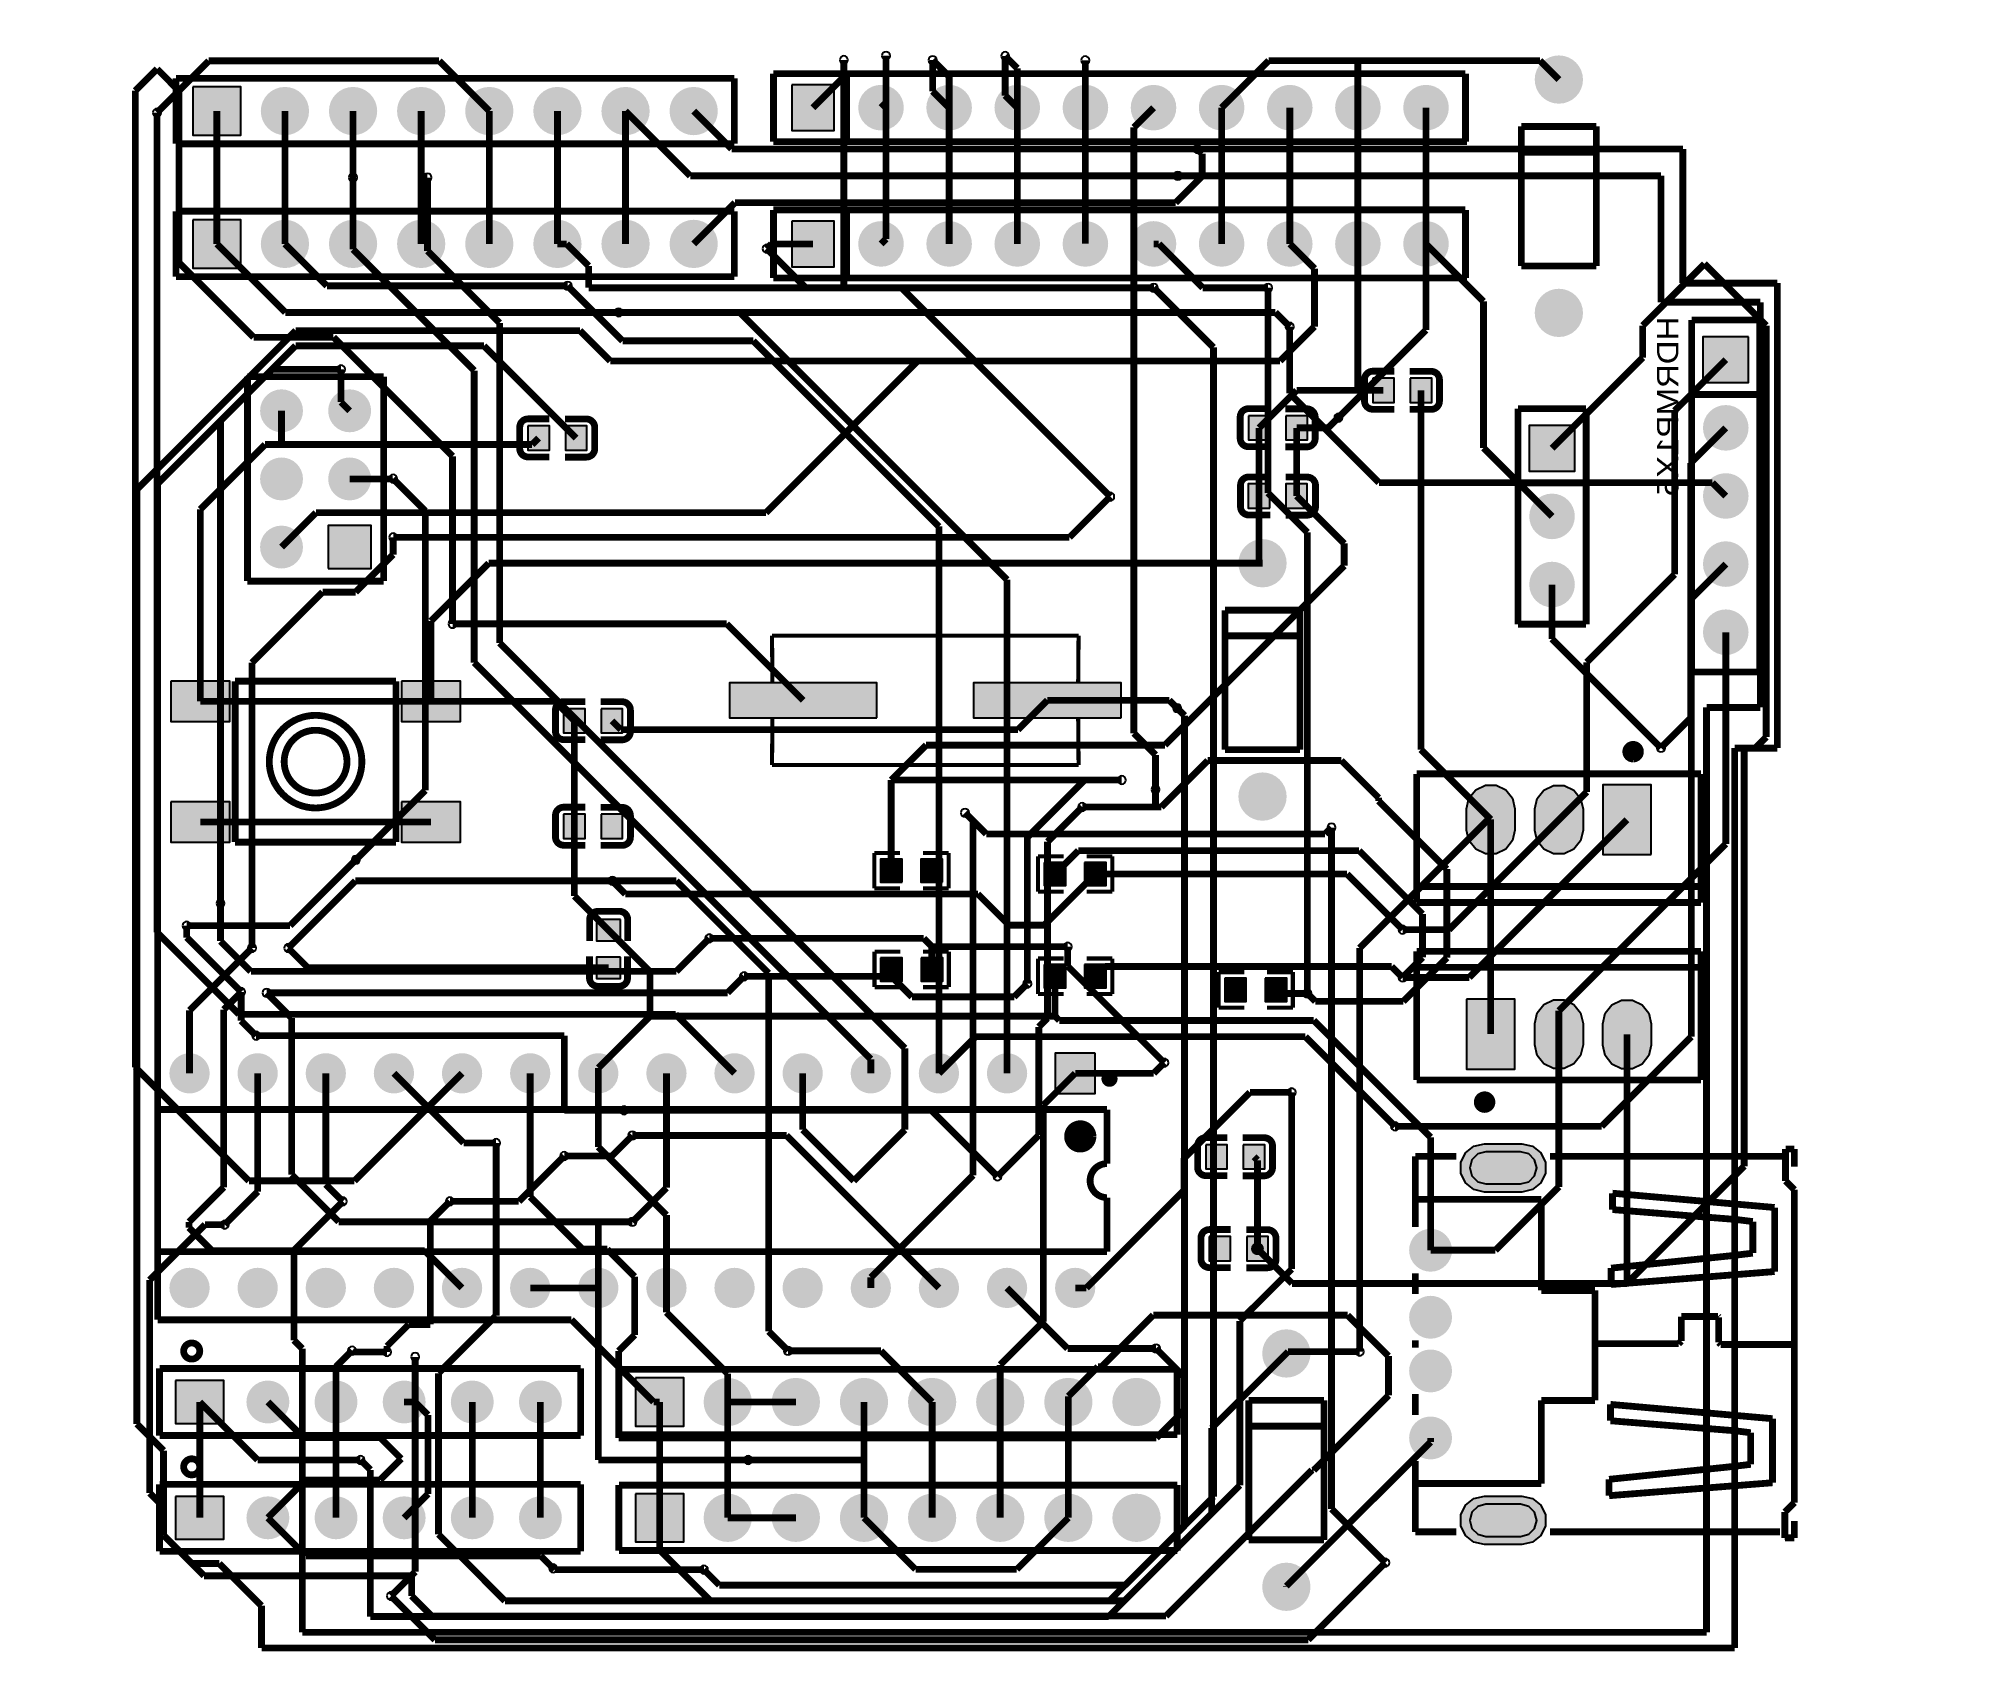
# Model space of a CAD drawing. Header units: millimetres. Extents: x -6.1 to 65.8, y -61.1 to -1.
import ezdxf
from ezdxf.enums import TextEntityAlignment as Align

# ---------------------------------------------------------------- set-up
doc = ezdxf.new("R2010")
doc.units = ezdxf.units.MM
for name, color, linetype, true_color in [('Bottom Layer', 7, 'Continuous', 0x0000ff), ('Bottom Silkscreen Layer', 7, 'Continuous', 0x66cc33), ('Hole Layer', 7, 'Continuous', 0x222222), ('Top Layer', 7, 'Continuous', 0xff0000), ('Top Silkscreen Layer', 7, 'Continuous', 0xffcc00)]:
    doc.layers.add(name, color=color, linetype=linetype, true_color=true_color)
doc.styles.get("Standard").update_dxf_attribs({"font": 'arial.ttf'})

msp = doc.modelspace()

# ---------------------------------------------------------------- texts
at = {"layer": 'Bottom Silkscreen Layer', "text_generation_flag": 2, "width": 1.1}
msp.add_text('HDRMP1X5', height=0.8001, rotation=90, dxfattribs=at).set_placement((55.245, -11.347), align=Align.BOTTOM_LEFT)

# ---------------------------------------------------------------- hatches: boundary and pattern name
at = {"layer": 'Bottom Layer'}
for points in [[(49.646, -2.508, 1), (51.446, -2.508, 1)], [(-0.392, -2.783), (-0.392, -4.583), (1.408, -4.583), (1.408, -2.783)], [(2.148, -3.683, 1), (3.948, -3.683, 1)], [(4.688, -3.683, 1), (6.488, -3.683, 1)], [(7.228, -3.683, 1), (9.028, -3.683, 1)], [(9.768, -3.683, 1), (11.568, -3.683, 1)], [(12.308, -3.683, 1), (14.108, -3.683, 1)], [(14.848, -3.683, 1), (16.648, -3.683, 1)], [(17.388, -3.683, 1), (19.188, -3.683, 1)], [(21.946, -2.706), (21.946, -4.406), (23.52, -4.406), (23.52, -2.706)], [(24.423, -3.556, 1), (26.123, -3.556, 1)], [(26.963, -3.556, 1), (28.663, -3.556, 1)], [(29.503, -3.556, 1), (31.203, -3.556, 1)], [(32.043, -3.556, 1), (33.743, -3.556, 1)], [(34.583, -3.556, 1), (36.283, -3.556, 1)], [(37.123, -3.556, 1), (38.823, -3.556, 1)], [(39.663, -3.556, 1), (41.363, -3.556, 1)], [(42.203, -3.556, 1), (43.903, -3.556, 1)], [(44.743, -3.556, 1), (46.443, -3.556, 1)], [(-0.392, -7.736), (-0.392, -9.536), (1.408, -9.536), (1.408, -7.736)], [(2.148, -8.636, 1), (3.948, -8.636, 1)], [(4.688, -8.636, 1), (6.488, -8.636, 1)], [(7.228, -8.636, 1), (9.028, -8.636, 1)], [(9.768, -8.636, 1), (11.568, -8.636, 1)], [(12.308, -8.636, 1), (14.108, -8.636, 1)], [(14.848, -8.636, 1), (16.648, -8.636, 1)], [(17.388, -8.636, 1), (19.188, -8.636, 1)], [(21.946, -7.786), (21.946, -9.486), (23.52, -9.486), (23.52, -7.786)], [(24.423, -8.636, 1), (26.123, -8.636, 1)], [(26.963, -8.636, 1), (28.663, -8.636, 1)], [(29.503, -8.636, 1), (31.203, -8.636, 1)], [(32.043, -8.636, 1), (33.743, -8.636, 1)], [(34.583, -8.636, 1), (36.283, -8.636, 1)], [(37.123, -8.636, 1), (38.823, -8.636, 1)], [(39.663, -8.636, 1), (41.363, -8.636, 1)], [(42.203, -8.636, 1), (43.903, -8.636, 1)], [(44.743, -8.636, 1), (46.443, -8.636, 1)], [(49.646, -11.208, 1), (51.446, -11.208, 1)], [(57.619, -12.104), (55.919, -12.104), (55.919, -13.804), (57.619, -13.804)], [(2.121, -14.859, 1), (3.721, -14.859, 1)], [(4.661, -14.859, 1), (6.261, -14.859, 1)], [(55.919, -15.494, 1), (57.619, -15.494, 1)], [(51.142, -15.406), (49.442, -15.406), (49.442, -17.106), (51.142, -17.106)], [(2.121, -17.399, 1), (3.721, -17.399, 1)], [(4.661, -17.399, 1), (6.261, -17.399, 1)], [(55.919, -18.034, 1), (57.619, -18.034, 1)], [(49.442, -18.796, 1), (51.142, -18.796, 1)], [(2.121, -19.939, 1), (3.721, -19.939, 1)], [(4.661, -20.739), (6.261, -20.739), (6.261, -19.139), (4.661, -19.139)], [(38.597, -20.542, 1), (40.397, -20.542, 1)], [(55.919, -20.574, 1), (57.619, -20.574, 1)], [(49.442, -21.336, 1), (51.142, -21.336, 1)], [(55.919, -23.114, 1), (57.619, -23.114, 1)], [(38.597, -29.242, 1), (40.397, -29.242, 1)], [(47.106, -29.694), (47.195, -29.303), (47.445, -28.99), (47.806, -28.816), (48.206, -28.816), (48.568, -28.99), (48.817, -29.303), (48.907, -29.694), (48.907, -30.494), (48.817, -30.885), (48.568, -31.198), (48.206, -31.372), (47.806, -31.372), (47.445, -31.198), (47.195, -30.885), (47.106, -30.494)], [(49.646, -29.704), (49.735, -29.313), (49.985, -29), (50.346, -28.826), (50.746, -28.826), (51.108, -29), (51.357, -29.313), (51.447, -29.704), (51.447, -30.504), (51.357, -30.895), (51.108, -31.208), (50.746, -31.382), (50.346, -31.382), (49.985, -31.208), (49.735, -30.895), (49.646, -30.504)], [(53.987, -31.405), (53.987, -28.804), (52.186, -28.804), (52.186, -31.405)], [(47.106, -36.8), (47.106, -39.401), (48.907, -39.401), (48.907, -36.8)], [(51.447, -38.5), (51.357, -38.891), (51.108, -39.204), (50.746, -39.378), (50.346, -39.378), (49.985, -39.204), (49.735, -38.891), (49.646, -38.5), (49.646, -37.7), (49.735, -37.309), (49.985, -36.996), (50.346, -36.822), (50.746, -36.822), (51.108, -36.996), (51.357, -37.309), (51.447, -37.7)], [(53.987, -38.51), (53.897, -38.901), (53.648, -39.214), (53.286, -39.388), (52.886, -39.388), (52.525, -39.214), (52.275, -38.901), (52.186, -38.51), (52.186, -37.71), (52.275, -37.32), (52.525, -37.006), (52.886, -36.832), (53.286, -36.832), (53.648, -37.006), (53.897, -37.32), (53.987, -37.71)], [(-1.259, -39.561, 1), (0.243, -39.561, 1)], [(1.281, -39.561, 1), (2.783, -39.561, 1)], [(3.821, -39.561, 1), (5.323, -39.561, 1)], [(6.361, -39.561, 1), (7.863, -39.561, 1)], [(8.901, -39.561, 1), (10.403, -39.561, 1)], [(11.441, -39.561, 1), (12.943, -39.561, 1)], [(13.981, -39.561, 1), (15.483, -39.561, 1)], [(16.521, -39.561, 1), (18.023, -39.561, 1)], [(19.061, -39.561, 1), (20.563, -39.561, 1)], [(21.601, -39.561, 1), (23.103, -39.561, 1)], [(24.141, -39.561, 1), (25.643, -39.561, 1)], [(26.681, -39.561, 1), (28.183, -39.561, 1)], [(29.221, -39.561, 1), (30.723, -39.561, 1)], [(33.263, -38.81), (31.761, -38.81), (31.761, -40.311), (33.263, -40.311)], [(47.771, -43.987), (47.38, -43.897), (47.067, -43.648), (46.893, -43.286), (46.893, -42.886), (47.067, -42.525), (47.38, -42.275), (47.771, -42.186), (49.171, -42.186), (49.561, -42.275), (49.875, -42.525), (50.049, -42.886), (50.049, -43.286), (49.875, -43.648), (49.561, -43.897), (49.171, -43.987)], [(38.908, -45.651), (38.908, -46.551), (39.708, -46.551), (39.708, -45.651)], [(44.963, -46.157, 1), (46.563, -46.157, 1)], [(-1.259, -47.562, 1), (0.243, -47.562, 1)], [(1.281, -47.562, 1), (2.783, -47.562, 1)], [(3.821, -47.562, 1), (5.323, -47.562, 1)], [(6.361, -47.562, 1), (7.863, -47.562, 1)], [(8.901, -47.562, 1), (10.403, -47.562, 1)], [(11.441, -47.562, 1), (12.943, -47.562, 1)], [(13.981, -47.562, 1), (15.483, -47.562, 1)], [(16.521, -47.562, 1), (18.023, -47.562, 1)], [(19.061, -47.562, 1), (20.563, -47.562, 1)], [(21.601, -47.562, 1), (23.103, -47.562, 1)], [(24.141, -47.562, 1), (25.643, -47.562, 1)], [(26.681, -47.562, 1), (28.183, -47.562, 1)], [(29.221, -47.562, 1), (30.723, -47.562, 1)], [(31.761, -47.562, 1), (33.263, -47.562, 1)], [(44.963, -48.656, 1), (46.563, -48.656, 1)], [(39.486, -50.006, 1), (41.286, -50.006, 1)], [(44.963, -50.658, 1), (46.563, -50.658, 1)], [(-1.027, -51.016), (-1.027, -52.616), (0.773, -52.616), (0.773, -51.016)], [(1.613, -51.816, 1), (3.213, -51.816, 1)], [(4.153, -51.816, 1), (5.753, -51.816, 1)], [(6.693, -51.816, 1), (8.293, -51.816, 1)], [(9.233, -51.816, 1), (10.833, -51.816, 1)], [(11.773, -51.816, 1), (13.373, -51.816, 1)], [(16.118, -50.916), (16.118, -52.717), (17.918, -52.717), (17.918, -50.916)], [(18.658, -51.816, 1), (20.458, -51.816, 1)], [(21.198, -51.816, 1), (22.998, -51.816, 1)], [(23.738, -51.816, 1), (25.538, -51.816, 1)], [(26.278, -51.816, 1), (28.078, -51.816, 1)], [(28.818, -51.816, 1), (30.618, -51.816, 1)], [(31.358, -51.816, 1), (33.158, -51.816, 1)], [(33.898, -51.816, 1), (35.699, -51.816, 1)], [(44.963, -53.157, 1), (46.563, -53.157, 1)], [(-1.027, -55.334), (-1.027, -56.934), (0.773, -56.934), (0.773, -55.334)], [(1.613, -56.134, 1), (3.213, -56.134, 1)], [(4.153, -56.134, 1), (5.753, -56.134, 1)], [(6.693, -56.134, 1), (8.293, -56.134, 1)], [(9.233, -56.134, 1), (10.833, -56.134, 1)], [(11.773, -56.134, 1), (13.373, -56.134, 1)], [(16.118, -55.234), (16.118, -57.035), (17.918, -57.035), (17.918, -55.234)], [(18.658, -56.134, 1), (20.458, -56.134, 1)], [(21.198, -56.134, 1), (22.998, -56.134, 1)], [(23.738, -56.134, 1), (25.538, -56.134, 1)], [(26.278, -56.134, 1), (28.078, -56.134, 1)], [(28.818, -56.134, 1), (30.618, -56.134, 1)], [(31.358, -56.134, 1), (33.158, -56.134, 1)], [(33.898, -56.134, 1), (35.699, -56.134, 1)], [(49.171, -55.328), (49.561, -55.417), (49.875, -55.667), (50.049, -56.028), (50.049, -56.428), (49.875, -56.79), (49.561, -57.039), (49.171, -57.129), (47.771, -57.129), (47.38, -57.039), (47.067, -56.79), (46.893, -56.428), (46.893, -56.028), (47.067, -55.667), (47.38, -55.417), (47.771, -55.328)], [(39.486, -58.706, 1), (41.286, -58.706, 1)]]:
    msp.add_hatch(color=256, dxfattribs=at).paths.add_polyline_path(points)
at = {"layer": 'Hole Layer'}
for points in [[(50.046, -2.508, 1), (51.046, -2.508, 1)], [(-0.091, -3.683, 1), (1.107, -3.683, 1)], [(2.449, -3.683, 1), (3.647, -3.683, 1)], [(4.989, -3.683, 1), (6.187, -3.683, 1)], [(7.529, -3.683, 1), (8.727, -3.683, 1)], [(10.069, -3.683, 1), (11.267, -3.683, 1)], [(12.609, -3.683, 1), (13.807, -3.683, 1)], [(15.149, -3.683, 1), (16.347, -3.683, 1)], [(17.689, -3.683, 1), (18.887, -3.683, 1)], [(22.183, -3.556, 1), (23.283, -3.556, 1)], [(24.723, -3.556, 1), (25.823, -3.556, 1)], [(27.263, -3.556, 1), (28.363, -3.556, 1)], [(29.803, -3.556, 1), (30.903, -3.556, 1)], [(32.343, -3.556, 1), (33.443, -3.556, 1)], [(34.883, -3.556, 1), (35.983, -3.556, 1)], [(37.423, -3.556, 1), (38.523, -3.556, 1)], [(39.963, -3.556, 1), (41.063, -3.556, 1)], [(42.503, -3.556, 1), (43.603, -3.556, 1)], [(45.043, -3.556, 1), (46.143, -3.556, 1)], [(-0.091, -8.636, 1), (1.107, -8.636, 1)], [(2.449, -8.636, 1), (3.647, -8.636, 1)], [(4.989, -8.636, 1), (6.187, -8.636, 1)], [(7.529, -8.636, 1), (8.727, -8.636, 1)], [(10.069, -8.636, 1), (11.267, -8.636, 1)], [(12.609, -8.636, 1), (13.807, -8.636, 1)], [(15.149, -8.636, 1), (16.347, -8.636, 1)], [(17.689, -8.636, 1), (18.887, -8.636, 1)], [(22.183, -8.636, 1), (23.283, -8.636, 1)], [(24.723, -8.636, 1), (25.823, -8.636, 1)], [(27.263, -8.636, 1), (28.363, -8.636, 1)], [(29.803, -8.636, 1), (30.903, -8.636, 1)], [(32.343, -8.636, 1), (33.443, -8.636, 1)], [(34.883, -8.636, 1), (35.983, -8.636, 1)], [(37.423, -8.636, 1), (38.523, -8.636, 1)], [(39.963, -8.636, 1), (41.063, -8.636, 1)], [(42.503, -8.636, 1), (43.603, -8.636, 1)], [(45.043, -8.636, 1), (46.143, -8.636, 1)], [(50.046, -11.208, 1), (51.046, -11.208, 1)], [(56.219, -12.954, 1), (57.319, -12.954, 1)], [(2.396, -14.859, 1), (3.446, -14.859, 1)], [(4.936, -14.859, 1), (5.986, -14.859, 1)], [(56.219, -15.494, 1), (57.319, -15.494, 1)], [(49.742, -16.256, 1), (50.842, -16.256, 1)], [(2.396, -17.399, 1), (3.446, -17.399, 1)], [(4.936, -17.399, 1), (5.986, -17.399, 1)], [(56.219, -18.034, 1), (57.319, -18.034, 1)], [(49.742, -18.796, 1), (50.842, -18.796, 1)], [(2.396, -19.939, 1), (3.446, -19.939, 1)], [(4.936, -19.939, 1), (5.986, -19.939, 1)], [(38.997, -20.542, 1), (39.997, -20.542, 1)], [(56.219, -20.574, 1), (57.319, -20.574, 1)], [(49.742, -21.336, 1), (50.842, -21.336, 1)], [(56.219, -23.114, 1), (57.319, -23.114, 1)], [(38.997, -29.242, 1), (39.997, -29.242, 1)], [(47.407, -30.094, 1), (48.606, -30.094, 1)], [(49.947, -30.104, 1), (51.146, -30.104, 1)], [(52.487, -30.104, 1), (53.686, -30.104, 1)], [(47.407, -38.1, 1), (48.606, -38.1, 1)], [(49.947, -38.1, 1), (51.146, -38.1, 1)], [(52.487, -38.11, 1), (53.686, -38.11, 1)], [(-0.958, -39.561, 1), (-0.058, -39.561, 1)], [(1.582, -39.561, 1), (2.482, -39.561, 1)], [(4.122, -39.561, 1), (5.022, -39.561, 1)], [(6.662, -39.561, 1), (7.562, -39.561, 1)], [(9.202, -39.561, 1), (10.102, -39.561, 1)], [(11.742, -39.561, 1), (12.642, -39.561, 1)], [(14.282, -39.561, 1), (15.182, -39.561, 1)], [(16.822, -39.561, 1), (17.722, -39.561, 1)], [(19.362, -39.561, 1), (20.262, -39.561, 1)], [(21.902, -39.561, 1), (22.802, -39.561, 1)], [(24.442, -39.561, 1), (25.342, -39.561, 1)], [(26.982, -39.561, 1), (27.882, -39.561, 1)], [(29.522, -39.561, 1), (30.422, -39.561, 1)], [(32.062, -39.561, 1), (32.962, -39.561, 1)], [(47.821, -42.487), (47.521, -42.567), (47.302, -42.786), (47.221, -43.086), (47.302, -43.386), (47.521, -43.605), (47.821, -43.686), (49.121, -43.686), (49.421, -43.605), (49.64, -43.386), (49.721, -43.086), (49.64, -42.786), (49.421, -42.567), (49.121, -42.487)], [(39.068, -46.101, 1), (39.548, -46.101, 1)], [(45.213, -46.157, 1), (46.313, -46.157, 1)], [(-0.958, -47.562, 1), (-0.058, -47.562, 1)], [(1.582, -47.562, 1), (2.482, -47.562, 1)], [(4.122, -47.562, 1), (5.022, -47.562, 1)], [(6.662, -47.562, 1), (7.562, -47.562, 1)], [(9.202, -47.562, 1), (10.102, -47.562, 1)], [(11.742, -47.562, 1), (12.642, -47.562, 1)], [(14.282, -47.562, 1), (15.182, -47.562, 1)], [(16.822, -47.562, 1), (17.722, -47.562, 1)], [(19.362, -47.562, 1), (20.262, -47.562, 1)], [(21.902, -47.562, 1), (22.802, -47.562, 1)], [(24.442, -47.562, 1), (25.342, -47.562, 1)], [(26.982, -47.562, 1), (27.882, -47.562, 1)], [(29.522, -47.562, 1), (30.422, -47.562, 1)], [(32.062, -47.562, 1), (32.962, -47.562, 1)], [(45.213, -48.656, 1), (46.313, -48.656, 1)], [(39.886, -50.006, 1), (40.886, -50.006, 1)], [(45.213, -50.658, 1), (46.313, -50.658, 1)], [(-0.637, -51.816, 1), (0.383, -51.816, 1)], [(1.903, -51.816, 1), (2.923, -51.816, 1)], [(4.443, -51.816, 1), (5.463, -51.816, 1)], [(6.983, -51.816, 1), (8.003, -51.816, 1)], [(9.523, -51.816, 1), (10.543, -51.816, 1)], [(12.063, -51.816, 1), (13.083, -51.816, 1)], [(16.419, -51.816, 1), (17.617, -51.816, 1)], [(18.959, -51.816, 1), (20.157, -51.816, 1)], [(21.499, -51.816, 1), (22.697, -51.816, 1)], [(24.039, -51.816, 1), (25.237, -51.816, 1)], [(26.579, -51.816, 1), (27.777, -51.816, 1)], [(29.119, -51.816, 1), (30.318, -51.816, 1)], [(31.659, -51.816, 1), (32.858, -51.816, 1)], [(34.199, -51.816, 1), (35.398, -51.816, 1)], [(45.213, -53.157, 1), (46.313, -53.157, 1)], [(-0.637, -56.134, 1), (0.383, -56.134, 1)], [(1.903, -56.134, 1), (2.923, -56.134, 1)], [(4.443, -56.134, 1), (5.463, -56.134, 1)], [(6.983, -56.134, 1), (8.003, -56.134, 1)], [(9.523, -56.134, 1), (10.543, -56.134, 1)], [(12.063, -56.134, 1), (13.083, -56.134, 1)], [(16.419, -56.134, 1), (17.617, -56.134, 1)], [(18.959, -56.134, 1), (20.157, -56.134, 1)], [(21.499, -56.134, 1), (22.697, -56.134, 1)], [(24.039, -56.134, 1), (25.237, -56.134, 1)], [(26.579, -56.134, 1), (27.777, -56.134, 1)], [(29.119, -56.134, 1), (30.318, -56.134, 1)], [(31.659, -56.134, 1), (32.858, -56.134, 1)], [(34.199, -56.134, 1), (35.398, -56.134, 1)], [(49.121, -56.828), (49.421, -56.747), (49.64, -56.528), (49.721, -56.228), (49.64, -55.928), (49.421, -55.709), (49.121, -55.629), (47.821, -55.629), (47.521, -55.709), (47.302, -55.928), (47.221, -56.228), (47.302, -56.528), (47.521, -56.747), (47.821, -56.828)], [(39.886, -58.706, 1), (40.886, -58.706, 1)]]:
    msp.add_hatch(color=256, dxfattribs=at).paths.add_polyline_path(points)
at = {"layer": 'Top Layer'}
for points in [[(49.646, -2.508, 1), (51.446, -2.508, 1)], [(-0.392, -2.783), (-0.392, -4.583), (1.408, -4.583), (1.408, -2.783)], [(2.148, -3.683, 1), (3.948, -3.683, 1)], [(4.688, -3.683, 1), (6.488, -3.683, 1)], [(7.228, -3.683, 1), (9.028, -3.683, 1)], [(9.768, -3.683, 1), (11.568, -3.683, 1)], [(12.308, -3.683, 1), (14.108, -3.683, 1)], [(14.848, -3.683, 1), (16.648, -3.683, 1)], [(17.388, -3.683, 1), (19.188, -3.683, 1)], [(21.946, -2.706), (21.946, -4.406), (23.52, -4.406), (23.52, -2.706)], [(24.423, -3.556, 1), (26.123, -3.556, 1)], [(26.963, -3.556, 1), (28.663, -3.556, 1)], [(29.503, -3.556, 1), (31.203, -3.556, 1)], [(32.043, -3.556, 1), (33.743, -3.556, 1)], [(34.583, -3.556, 1), (36.283, -3.556, 1)], [(37.123, -3.556, 1), (38.823, -3.556, 1)], [(39.663, -3.556, 1), (41.363, -3.556, 1)], [(42.203, -3.556, 1), (43.903, -3.556, 1)], [(44.743, -3.556, 1), (46.443, -3.556, 1)], [(-0.392, -7.736), (-0.392, -9.536), (1.408, -9.536), (1.408, -7.736)], [(2.148, -8.636, 1), (3.948, -8.636, 1)], [(4.688, -8.636, 1), (6.488, -8.636, 1)], [(7.228, -8.636, 1), (9.028, -8.636, 1)], [(9.768, -8.636, 1), (11.568, -8.636, 1)], [(12.308, -8.636, 1), (14.108, -8.636, 1)], [(14.848, -8.636, 1), (16.648, -8.636, 1)], [(17.388, -8.636, 1), (19.188, -8.636, 1)], [(21.946, -7.786), (21.946, -9.486), (23.52, -9.486), (23.52, -7.786)], [(24.423, -8.636, 1), (26.123, -8.636, 1)], [(26.963, -8.636, 1), (28.663, -8.636, 1)], [(29.503, -8.636, 1), (31.203, -8.636, 1)], [(32.043, -8.636, 1), (33.743, -8.636, 1)], [(34.583, -8.636, 1), (36.283, -8.636, 1)], [(37.123, -8.636, 1), (38.823, -8.636, 1)], [(39.663, -8.636, 1), (41.363, -8.636, 1)], [(42.203, -8.636, 1), (43.903, -8.636, 1)], [(44.743, -8.636, 1), (46.443, -8.636, 1)], [(49.646, -11.208, 1), (51.446, -11.208, 1)], [(57.619, -12.104), (55.919, -12.104), (55.919, -13.804), (57.619, -13.804)], [(43.604, -13.647), (43.604, -14.547), (44.404, -14.547), (44.404, -13.647)], [(45.004, -13.647), (45.004, -14.547), (45.804, -14.547), (45.804, -13.647)], [(2.121, -14.859, 1), (3.721, -14.859, 1)], [(4.661, -14.859, 1), (6.261, -14.859, 1)], [(38.97, -15.044), (38.97, -15.944), (39.77, -15.944), (39.77, -15.044)], [(40.37, -15.044), (40.37, -15.944), (41.17, -15.944), (41.17, -15.044)], [(55.919, -15.494, 1), (57.619, -15.494, 1)], [(12.108, -15.425), (12.108, -16.325), (12.908, -16.325), (12.908, -15.425)], [(13.508, -15.425), (13.508, -16.325), (14.308, -16.325), (14.308, -15.425)], [(51.142, -15.406), (49.442, -15.406), (49.442, -17.106), (51.142, -17.106)], [(2.121, -17.399, 1), (3.721, -17.399, 1)], [(4.661, -17.399, 1), (6.261, -17.399, 1)], [(55.919, -18.034, 1), (57.619, -18.034, 1)], [(39.767, -18.484), (39.767, -17.584), (38.967, -17.584), (38.967, -18.484)], [(41.167, -18.484), (41.167, -17.584), (40.367, -17.584), (40.367, -18.484)], [(49.442, -18.796, 1), (51.142, -18.796, 1)], [(2.121, -19.939, 1), (3.721, -19.939, 1)], [(4.661, -20.739), (6.261, -20.739), (6.261, -19.139), (4.661, -19.139)], [(38.597, -20.542, 1), (40.397, -20.542, 1)], [(55.919, -20.574, 1), (57.619, -20.574, 1)], [(49.442, -21.336, 1), (51.142, -21.336, 1)], [(55.919, -23.114, 1), (57.619, -23.114, 1)], [(-1.209, -24.939), (-1.209, -26.44), (0.991, -26.44), (0.991, -24.939)], [(7.391, -24.939), (7.391, -26.44), (9.591, -26.44), (9.591, -24.939)], [(25.121, -26.304), (25.121, -25.004), (19.621, -25.004), (19.621, -26.304)], [(34.227, -26.304), (34.227, -25.004), (28.727, -25.004), (28.727, -26.304)], [(13.44, -25.966), (13.44, -26.866), (14.24, -26.866), (14.24, -25.966)], [(14.84, -25.966), (14.84, -26.866), (15.64, -26.866), (15.64, -25.966)], [(38.597, -29.242, 1), (40.397, -29.242, 1)], [(-1.209, -29.44), (-1.209, -30.941), (0.991, -30.941), (0.991, -29.44)], [(7.391, -29.44), (7.391, -30.941), (9.591, -30.941), (9.591, -29.44)], [(47.106, -29.694), (47.195, -29.303), (47.445, -28.99), (47.806, -28.816), (48.206, -28.816), (48.568, -28.99), (48.817, -29.303), (48.907, -29.694), (48.907, -30.494), (48.817, -30.885), (48.568, -31.198), (48.206, -31.372), (47.806, -31.372), (47.445, -31.198), (47.195, -30.885), (47.106, -30.494)], [(49.646, -29.704), (49.735, -29.313), (49.985, -29), (50.346, -28.826), (50.746, -28.826), (51.108, -29), (51.357, -29.313), (51.447, -29.704), (51.447, -30.504), (51.357, -30.895), (51.108, -31.208), (50.746, -31.382), (50.346, -31.382), (49.985, -31.208), (49.735, -30.895), (49.646, -30.504)], [(53.987, -31.405), (53.987, -28.804), (52.186, -28.804), (52.186, -31.405)], [(13.44, -29.903), (13.44, -30.803), (14.24, -30.803), (14.24, -29.903)], [(14.84, -29.903), (14.84, -30.803), (15.64, -30.803), (15.64, -29.903)], [(26.057, -32.436), (26.057, -31.572), (25.251, -31.572), (25.251, -32.436)], [(27.564, -32.436), (27.564, -31.572), (26.758, -31.572), (26.758, -32.436)], [(31.355, -31.699), (31.355, -32.563), (32.162, -32.563), (32.162, -31.699)], [(32.862, -31.699), (32.862, -32.563), (33.669, -32.563), (33.669, -31.699)], [(15.563, -33.825), (14.663, -33.825), (14.663, -34.625), (15.563, -34.625)], [(15.563, -35.225), (14.663, -35.225), (14.663, -36.025), (15.563, -36.025)], [(25.259, -35.255), (25.259, -36.119), (26.066, -36.119), (26.066, -35.255)], [(26.766, -35.255), (26.766, -36.119), (27.573, -36.119), (27.573, -35.255)], [(31.355, -35.509), (31.355, -36.373), (32.162, -36.373), (32.162, -35.509)], [(32.862, -35.509), (32.862, -36.373), (33.669, -36.373), (33.669, -35.509)], [(38.086, -36.017), (38.086, -36.881), (38.893, -36.881), (38.893, -36.017)], [(39.593, -36.017), (39.593, -36.881), (40.4, -36.881), (40.4, -36.017)], [(47.106, -36.8), (47.106, -39.401), (48.907, -39.401), (48.907, -36.8)], [(51.447, -38.5), (51.357, -38.891), (51.108, -39.204), (50.746, -39.378), (50.346, -39.378), (49.985, -39.204), (49.735, -38.891), (49.646, -38.5), (49.646, -37.7), (49.735, -37.309), (49.985, -36.996), (50.346, -36.822), (50.746, -36.822), (51.108, -36.996), (51.357, -37.309), (51.447, -37.7)], [(53.987, -38.51), (53.897, -38.901), (53.648, -39.214), (53.286, -39.388), (52.886, -39.388), (52.525, -39.214), (52.275, -38.901), (52.186, -38.51), (52.186, -37.71), (52.275, -37.32), (52.525, -37.006), (52.886, -36.832), (53.286, -36.832), (53.648, -37.006), (53.897, -37.32), (53.987, -37.71)], [(-1.259, -39.561, 1), (0.243, -39.561, 1)], [(1.281, -39.561, 1), (2.783, -39.561, 1)], [(3.821, -39.561, 1), (5.323, -39.561, 1)], [(6.361, -39.561, 1), (7.863, -39.561, 1)], [(8.901, -39.561, 1), (10.403, -39.561, 1)], [(11.441, -39.561, 1), (12.943, -39.561, 1)], [(13.981, -39.561, 1), (15.483, -39.561, 1)], [(16.521, -39.561, 1), (18.023, -39.561, 1)], [(19.061, -39.561, 1), (20.563, -39.561, 1)], [(21.601, -39.561, 1), (23.103, -39.561, 1)], [(24.141, -39.561, 1), (25.643, -39.561, 1)], [(26.681, -39.561, 1), (28.183, -39.561, 1)], [(29.221, -39.561, 1), (30.723, -39.561, 1)], [(33.263, -38.81), (31.761, -38.81), (31.761, -40.311), (33.263, -40.311)], [(37.381, -42.222), (37.381, -43.122), (38.181, -43.122), (38.181, -42.222)], [(38.781, -42.222), (38.781, -43.122), (39.581, -43.122), (39.581, -42.222)], [(47.771, -43.987), (47.38, -43.897), (47.067, -43.648), (46.893, -43.286), (46.893, -42.886), (47.067, -42.525), (47.38, -42.275), (47.771, -42.186), (49.171, -42.186), (49.561, -42.275), (49.875, -42.525), (50.049, -42.886), (50.049, -43.286), (49.875, -43.648), (49.561, -43.897), (49.171, -43.987)], [(37.508, -45.651), (37.508, -46.551), (38.308, -46.551), (38.308, -45.651)], [(38.908, -45.651), (38.908, -46.551), (39.708, -46.551), (39.708, -45.651)], [(44.963, -46.157, 1), (46.563, -46.157, 1)], [(-1.259, -47.562, 1), (0.243, -47.562, 1)], [(1.281, -47.562, 1), (2.783, -47.562, 1)], [(3.821, -47.562, 1), (5.323, -47.562, 1)], [(6.361, -47.562, 1), (7.863, -47.562, 1)], [(8.901, -47.562, 1), (10.403, -47.562, 1)], [(11.441, -47.562, 1), (12.943, -47.562, 1)], [(13.981, -47.562, 1), (15.483, -47.562, 1)], [(16.521, -47.562, 1), (18.023, -47.562, 1)], [(19.061, -47.562, 1), (20.563, -47.562, 1)], [(21.601, -47.562, 1), (23.103, -47.562, 1)], [(24.141, -47.562, 1), (25.643, -47.562, 1)], [(26.681, -47.562, 1), (28.183, -47.562, 1)], [(29.221, -47.562, 1), (30.723, -47.562, 1)], [(31.761, -47.562, 1), (33.263, -47.562, 1)], [(44.963, -48.656, 1), (46.563, -48.656, 1)], [(39.486, -50.006, 1), (41.286, -50.006, 1)], [(44.963, -50.658, 1), (46.563, -50.658, 1)], [(-1.027, -51.016), (-1.027, -52.616), (0.773, -52.616), (0.773, -51.016)], [(1.613, -51.816, 1), (3.213, -51.816, 1)], [(4.153, -51.816, 1), (5.753, -51.816, 1)], [(6.693, -51.816, 1), (8.293, -51.816, 1)], [(9.233, -51.816, 1), (10.833, -51.816, 1)], [(11.773, -51.816, 1), (13.373, -51.816, 1)], [(16.118, -50.916), (16.118, -52.717), (17.918, -52.717), (17.918, -50.916)], [(18.658, -51.816, 1), (20.458, -51.816, 1)], [(21.198, -51.816, 1), (22.998, -51.816, 1)], [(23.738, -51.816, 1), (25.538, -51.816, 1)], [(26.278, -51.816, 1), (28.078, -51.816, 1)], [(28.818, -51.816, 1), (30.618, -51.816, 1)], [(31.358, -51.816, 1), (33.158, -51.816, 1)], [(33.898, -51.816, 1), (35.699, -51.816, 1)], [(44.963, -53.157, 1), (46.563, -53.157, 1)], [(-1.027, -55.334), (-1.027, -56.934), (0.773, -56.934), (0.773, -55.334)], [(1.613, -56.134, 1), (3.213, -56.134, 1)], [(4.153, -56.134, 1), (5.753, -56.134, 1)], [(6.693, -56.134, 1), (8.293, -56.134, 1)], [(9.233, -56.134, 1), (10.833, -56.134, 1)], [(11.773, -56.134, 1), (13.373, -56.134, 1)], [(16.118, -55.234), (16.118, -57.035), (17.918, -57.035), (17.918, -55.234)], [(18.658, -56.134, 1), (20.458, -56.134, 1)], [(21.198, -56.134, 1), (22.998, -56.134, 1)], [(23.738, -56.134, 1), (25.538, -56.134, 1)], [(26.278, -56.134, 1), (28.078, -56.134, 1)], [(28.818, -56.134, 1), (30.618, -56.134, 1)], [(31.358, -56.134, 1), (33.158, -56.134, 1)], [(33.898, -56.134, 1), (35.699, -56.134, 1)], [(49.171, -55.328), (49.561, -55.417), (49.875, -55.667), (50.049, -56.028), (50.049, -56.428), (49.875, -56.79), (49.561, -57.039), (49.171, -57.129), (47.771, -57.129), (47.38, -57.039), (47.067, -56.79), (46.893, -56.428), (46.893, -56.028), (47.067, -55.667), (47.38, -55.417), (47.771, -55.328)], [(39.486, -58.706, 1), (41.286, -58.706, 1)]]:
    msp.add_hatch(color=256, dxfattribs=at).paths.add_polyline_path(points)

# ---------------------------------------------------------------- linework, layer by layer
at = {"layer": 'Bottom Layer', "const_width": 0.254}
for points in [[(-2.53, -2.926), (-1.717, -2.113)], [(-1.717, -2.113), (-0.905, -2.926)], [(23.888, -10.272), (23.888, -1.777)], [(25.461, -8.448), (25.461, -1.621)], [(27.813, -2.396), (27.199, -1.783)], [(30.353, -2.084), (29.9, -1.631)], [(30.353, -3.556), (30.353, -2.084)], [(32.888, -8.631), (32.888, -1.791)], [(-2.53, -39.339), (-2.53, -2.926)], [(-0.905, -2.926), (-0.905, -9.329)], [(27.813, -3.556), (27.813, -2.396)], [(27.813, -8.636), (27.813, -3.556)], [(30.353, -8.636), (30.353, -3.556)], [(35.433, -3.556), (34.7, -4.289)], [(-1.722, -34.305), (-1.722, -3.739)], [(34.7, -4.289), (34.7, -26.882)], [(55.171, -5.095), (37.064, -5.095)], [(55.171, -10.098), (55.171, -5.095)], [(5.588, -8.636), (5.588, -6.16)], [(8.363, -8.898), (8.363, -6.16)], [(54.356, -6.096), (36.341, -6.096)], [(54.356, -10.809), (54.356, -6.096)], [(5.588, -8.84), (5.588, -8.636)], [(25.273, -8.636), (25.461, -8.448)], [(32.893, -8.636), (32.888, -8.631)], [(45.593, -8.636), (45.593, -11.848)], [(-0.905, -9.329), (1.882, -12.116)], [(10.104, -13.356), (5.588, -8.84)], [(11.052, -11.587), (8.363, -8.898)], [(22.466, -10.272), (21.008, -8.813)], [(58.695, -10.098), (55.171, -10.098)], [(58.695, -27.437), (58.695, -10.098)], [(13.591, -10.202), (13.591, -10.2)], [(15.639, -12.251), (13.591, -10.202)], [(23.888, -10.272), (22.466, -10.272)], [(26.035, -10.272), (23.888, -10.272)], [(33.82, -18.057), (26.035, -10.272)], [(37.667, -12.494), (35.445, -10.272)], [(39.703, -17.92), (39.703, -10.272)], [(58.059, -10.809), (54.356, -10.809)], [(58.059, -25.921), (58.059, -10.809)], [(11.052, -23.518), (11.052, -11.587)], [(20.01, -11.191), (15.494, -11.191)], [(29.972, -21.153), (20.01, -11.191)], [(1.882, -12.116), (4.857, -12.116)], [(4.857, -12.116), (9.298, -16.556)], [(20.511, -12.251), (15.639, -12.251)], [(27.432, -19.172), (20.511, -12.251)], [(40.512, -14.213), (40.512, -11.725)], [(45.593, -11.848), (42.328, -15.114)], [(37.667, -55.348), (37.667, -12.494)], [(0.648, -15.233), (2.57, -13.311)], [(2.57, -13.311), (5.138, -13.311)], [(10.104, -24.247), (10.104, -13.356)], [(43.837, -17.538), (40.512, -14.213)], [(0.648, -33.223), (0.648, -15.233)], [(9.298, -16.556), (9.298, -22.804)], [(8.28, -18.586), (7.081, -17.387)], [(41.171, -19.388), (39.703, -17.92)], [(56.273, -17.538), (43.837, -17.538)], [(56.769, -18.034), (56.273, -17.538)], [(8.28, -29.014), (8.28, -18.586)], [(27.432, -39.561), (27.432, -19.172)], [(41.171, -36.584), (41.171, -19.388)], [(5.686, -21.619), (7.084, -20.221)], [(7.084, -20.221), (7.084, -19.578)], [(56.769, -20.574), (55.485, -21.858)], [(1.819, -24.251), (4.452, -21.619)], [(4.452, -21.619), (5.686, -21.619)], [(29.972, -39.561), (29.972, -21.153)], [(50.292, -21.336), (50.292, -23.365)], [(55.485, -21.858), (55.485, -38.194)], [(26.162, -38.628), (11.052, -23.518)], [(50.292, -23.365), (54.352, -27.426)], [(1.819, -34.889), (1.819, -24.251)], [(24.892, -39.034), (10.104, -24.247)], [(36.588, -26.22), (36.315, -25.948)], [(56.052, -60.402), (56.052, -25.921)], [(56.052, -25.921), (58.059, -25.921)], [(36.588, -52.109), (36.588, -26.22)], [(34.7, -26.882), (35.509, -27.691)], [(57.099, -60.989), (57.099, -27.437)], [(57.099, -27.437), (58.695, -27.437)], [(35.509, -27.691), (35.509, -28.98)], [(32.866, -28.625), (30.727, -30.764)], [(34.251, -28.625), (32.866, -28.625)], [(5.691, -31.603), (8.28, -29.014)], [(28.702, -30.144), (28.407, -29.849)], [(28.702, -43.361), (28.702, -30.144)], [(31.48, -30.926), (32.775, -29.631)], [(47.916, -30.094), (43.116, -34.894)], [(50.546, -30.104), (46.445, -34.206)], [(53.086, -30.104), (47.203, -35.988)], [(48.006, -30.094), (47.916, -30.094)], [(30.727, -30.764), (30.727, -36.221)], [(31.48, -37.507), (31.48, -30.926)], [(42.069, -30.397), (42.069, -55.8)], [(3.169, -34.889), (5.673, -32.386)], [(5.673, -32.386), (15.251, -32.386)], [(15.251, -32.386), (17.643, -32.386)], [(17.643, -32.386), (21.082, -35.825)], [(0.648, -33.223), (0.648, -34.632)], [(1.334, -37.36), (-1.722, -34.305)], [(-0.613, -34.498), (-0.613, -34.056)], [(1.418, -36.529), (-0.613, -34.498)], [(0.648, -34.632), (1.777, -35.761)], [(17.641, -35.761), (18.872, -34.53)], [(46.445, -34.206), (44.719, -34.206)], [(32.233, -34.836), (32.233, -35.567)], [(43.116, -34.894), (43.116, -49.94)], [(1.777, -35.761), (17.641, -35.761)], [(20.168, -35.945), (19.552, -36.561)], [(21.082, -35.825), (21.082, -49.184)], [(32.233, -35.567), (35.833, -39.167)], [(47.203, -35.988), (44.719, -35.988)], [(19.552, -36.561), (2.366, -36.561)], [(17.612, -37.36), (1.334, -37.36)], [(19.812, -39.561), (17.612, -37.36)], [(31.157, -37.829), (31.48, -37.507)], [(1.975, -38.159), (13.462, -38.159)], [(13.462, -38.159), (13.462, -40.942)], [(31.157, -41.864), (31.157, -37.829)], [(55.485, -38.194), (52.142, -41.538)], [(26.162, -41.667), (26.162, -38.628)], [(1.703, -43.572), (-2.53, -39.339)], [(9.652, -39.561), (5.641, -43.572)], [(12.192, -39.561), (12.192, -44.171)], [(17.272, -39.561), (17.272, -43.829)], [(22.352, -39.561), (22.352, -41.667)], [(24.892, -39.561), (24.892, -39.034)], [(40.585, -40.271), (40.585, -46.862)], [(13.462, -40.942), (15.693, -40.942)], [(22.352, -41.667), (24.257, -43.572)], [(24.257, -43.572), (26.162, -41.667)], [(52.142, -41.538), (44.44, -41.538)], [(10.922, -42.157), (10.922, -48.593)], [(16.002, -41.878), (15.238, -42.642)], [(29.616, -43.405), (31.157, -41.864)], [(15.238, -42.642), (13.462, -42.642)], [(5.641, -43.572), (1.703, -43.572)], [(17.272, -43.829), (16.002, -45.099)], [(24.892, -47.171), (28.702, -43.361)], [(5.207, -44.336), (3.387, -46.156)], [(9.199, -44.336), (8.467, -45.068)], [(12.192, -44.171), (14.139, -46.119)], [(0.073, -45.202), (-1.994, -47.269)], [(0.803, -45.202), (0.073, -45.202)], [(8.467, -45.068), (8.467, -48.926)], [(14.139, -46.119), (15.068, -46.119)], [(15.068, -46.119), (16.087, -47.138)], [(3.387, -46.156), (3.387, -49.513)], [(40.585, -46.862), (38.651, -48.795)], [(-1.994, -47.269), (-1.994, -55.211)], [(14.732, -47.562), (14.732, -53.975)], [(16.087, -47.138), (16.087, -49.315)], [(24.892, -47.562), (24.892, -47.171)], [(29.972, -47.562), (32.232, -49.822)], [(7.661, -48.926), (6.855, -49.732)], [(8.467, -48.926), (7.661, -48.926)], [(10.922, -48.593), (8.775, -50.741)], [(38.651, -48.795), (38.651, -54.923)], [(3.387, -49.513), (3.695, -49.821)], [(6.855, -49.732), (6.855, -49.951)], [(16.087, -49.315), (15.488, -49.913)], [(21.082, -49.184), (21.807, -49.909)], [(3.695, -49.821), (3.695, -60.402)], [(4.953, -50.501), (5.552, -49.902)], [(7.904, -58.147), (7.904, -50.133)], [(15.488, -49.913), (15.488, -53.157)], [(32.232, -49.822), (35.527, -49.822)], [(4.953, -51.816), (4.953, -50.501)], [(8.775, -50.741), (8.775, -56.751)], [(4.953, -56.134), (4.953, -51.816)], [(35.54, -53.157), (36.588, -52.109)], [(15.488, -53.157), (35.54, -53.157)], [(6.235, -54.345), (5.865, -53.975)], [(14.732, -53.975), (20.32, -53.975)], [(6.235, -59.816), (6.235, -54.345)], [(-1.994, -55.211), (-1.477, -55.728)], [(38.651, -54.923), (33.758, -59.816)], [(33.785, -59.23), (37.667, -55.348)], [(-1.477, -55.728), (-1.477, -56.789)], [(42.069, -55.8), (44.078, -57.809)], [(-1.477, -56.789), (-0.43, -57.836)], [(8.775, -56.751), (11.253, -59.23)], [(-0.43, -57.836), (0.599, -57.836)], [(0.599, -57.836), (2.175, -59.412)], [(7.004, -59.048), (7.904, -58.147)], [(13.101, -58.069), (13.048, -58.016)], [(18.669, -58.069), (13.101, -58.069)], [(2.175, -59.412), (2.175, -60.989)], [(33.758, -59.816), (6.235, -59.816)], [(11.253, -59.23), (33.785, -59.23)], [(3.695, -60.402), (56.052, -60.402)], [(2.175, -60.989), (57.099, -60.989)]]:
    msp.add_lwpolyline(points, dxfattribs=at)
at = {"layer": 'Bottom Layer'}
for points in [[(-0.392, -2.783), (-0.392, -4.583), (1.408, -4.583), (1.408, -2.783)], [(21.946, -2.706), (21.946, -4.406), (23.52, -4.406), (23.52, -2.706)], [(-0.392, -7.736), (-0.392, -9.536), (1.408, -9.536), (1.408, -7.736)], [(21.946, -7.786), (21.946, -9.486), (23.52, -9.486), (23.52, -7.786)], [(57.619, -12.104), (55.919, -12.104), (55.919, -13.804), (57.619, -13.804)], [(51.142, -15.406), (49.442, -15.406), (49.442, -17.106), (51.142, -17.106)], [(4.661, -20.739), (6.261, -20.739), (6.261, -19.139), (4.661, -19.139)], [(47.106, -29.694), (47.195, -29.303), (47.445, -28.99), (47.806, -28.816), (48.206, -28.816), (48.568, -28.99), (48.817, -29.303), (48.907, -29.694), (48.907, -30.494), (48.817, -30.885), (48.568, -31.198), (48.206, -31.372), (47.806, -31.372), (47.445, -31.198), (47.195, -30.885), (47.106, -30.494)], [(49.646, -29.704), (49.735, -29.313), (49.985, -29), (50.346, -28.826), (50.746, -28.826), (51.108, -29), (51.357, -29.313), (51.447, -29.704), (51.447, -30.504), (51.357, -30.895), (51.108, -31.208), (50.746, -31.382), (50.346, -31.382), (49.985, -31.208), (49.735, -30.895), (49.646, -30.504)], [(53.987, -31.405), (53.987, -28.804), (52.186, -28.804), (52.186, -31.405)], [(47.106, -36.8), (47.106, -39.401), (48.907, -39.401), (48.907, -36.8)], [(51.447, -38.5), (51.357, -38.891), (51.108, -39.204), (50.746, -39.378), (50.346, -39.378), (49.985, -39.204), (49.735, -38.891), (49.646, -38.5), (49.646, -37.7), (49.735, -37.309), (49.985, -36.996), (50.346, -36.822), (50.746, -36.822), (51.108, -36.996), (51.357, -37.309), (51.447, -37.7)], [(53.987, -38.51), (53.897, -38.901), (53.648, -39.214), (53.286, -39.388), (52.886, -39.388), (52.525, -39.214), (52.275, -38.901), (52.186, -38.51), (52.186, -37.71), (52.275, -37.32), (52.525, -37.006), (52.886, -36.832), (53.286, -36.832), (53.648, -37.006), (53.897, -37.32), (53.987, -37.71)], [(33.263, -38.81), (31.761, -38.81), (31.761, -40.311), (33.263, -40.311)], [(47.771, -43.987), (47.38, -43.897), (47.067, -43.648), (46.893, -43.286), (46.893, -42.886), (47.067, -42.525), (47.38, -42.275), (47.771, -42.186), (49.171, -42.186), (49.561, -42.275), (49.875, -42.525), (50.049, -42.886), (50.049, -43.286), (49.875, -43.648), (49.561, -43.897), (49.171, -43.987)], [(38.908, -45.651), (38.908, -46.551), (39.708, -46.551), (39.708, -45.651)], [(-1.027, -51.016), (-1.027, -52.616), (0.773, -52.616), (0.773, -51.016)], [(16.118, -50.916), (16.118, -52.717), (17.918, -52.717), (17.918, -50.916)], [(-1.027, -55.334), (-1.027, -56.934), (0.773, -56.934), (0.773, -55.334)], [(16.118, -55.234), (16.118, -57.035), (17.918, -57.035), (17.918, -55.234)], [(49.171, -55.328), (49.561, -55.417), (49.875, -55.667), (50.049, -56.028), (50.049, -56.428), (49.875, -56.79), (49.561, -57.039), (49.171, -57.129), (47.771, -57.129), (47.38, -57.039), (47.067, -56.79), (46.893, -56.428), (46.893, -56.028), (47.067, -55.667), (47.38, -55.417), (47.771, -55.328)]]:
    msp.add_lwpolyline(points, close=True, dxfattribs=at)
at = {"layer": 'Bottom Silkscreen Layer', "const_width": 0.254}
for points in [[(55.499, -11.474), (58.039, -11.474)], [(55.499, -11.474), (55.499, -24.594)], [(55.499, -11.474), (58.039, -11.474)], [(55.499, -11.474), (55.499, -24.594)], [(58.039, -11.474), (58.039, -24.594)], [(58.039, -11.474), (58.039, -24.594)], [(55.499, -14.248), (58.039, -14.248)], [(55.499, -14.248), (58.039, -14.248)], [(55.499, -24.594), (58.039, -24.594)], [(55.499, -24.594), (58.039, -24.594)]]:
    msp.add_lwpolyline(points, dxfattribs=at)
at = {"layer": 'Hole Layer'}
for points in [[(23.735, -1.777, 1), (24.04, -1.777, 1)], [(25.308, -1.621, 1), (25.613, -1.621, 1)], [(27.047, -1.783, 1), (27.352, -1.783, 1)], [(29.748, -1.631, 1), (30.053, -1.631, 1)], [(32.735, -1.791, 1), (33.04, -1.791, 1)], [(-1.874, -3.739, 1), (-1.569, -3.739, 1)], [(36.912, -5.095, 1), (37.217, -5.095, 1)], [(5.436, -6.16, 1), (5.741, -6.16, 1)], [(36.188, -6.096, 1), (36.493, -6.096, 1)], [(20.855, -8.813, 1), (21.16, -8.813, 1)], [(35.293, -10.272, 1), (35.598, -10.272, 1)], [(39.55, -10.272, 1), (39.855, -10.272, 1)], [(40.36, -11.725, 1), (40.665, -11.725, 1)], [(4.985, -13.311, 1), (5.29, -13.311, 1)], [(42.175, -15.114, 1), (42.48, -15.114, 1)], [(6.929, -17.387, 1), (7.234, -17.387, 1)], [(33.667, -18.057, 1), (33.972, -18.057, 1)], [(6.932, -19.578, 1), (7.237, -19.578, 1)], [(36.163, -25.948, 1), (36.468, -25.948, 1)], [(54.2, -27.426, 1), (54.505, -27.426, 1)], [(34.099, -28.625, 1), (34.404, -28.625, 1)], [(32.623, -29.631, 1), (32.928, -29.631, 1)], [(35.356, -28.98, 1), (35.661, -28.98, 1)], [(28.254, -29.849, 1), (28.559, -29.849, 1)], [(41.916, -30.397, 1), (42.221, -30.397, 1)], [(5.538, -31.603, 1), (5.843, -31.603, 1)], [(0.495, -33.223, 1), (0.8, -33.223, 1)], [(-0.766, -34.056, 1), (-0.461, -34.056, 1)], [(18.72, -34.53, 1), (19.025, -34.53, 1)], [(44.567, -34.206, 1), (44.872, -34.206, 1)], [(1.667, -34.889, 1), (1.972, -34.889, 1)], [(32.08, -34.836, 1), (32.385, -34.836, 1)], [(20.015, -35.945, 1), (20.32, -35.945, 1)], [(44.567, -35.988, 1), (44.872, -35.988, 1)], [(1.265, -36.529, 1), (1.57, -36.529, 1)], [(2.213, -36.561, 1), (2.518, -36.561, 1)], [(30.575, -36.221, 1), (30.88, -36.221, 1)], [(41.018, -36.584, 1), (41.323, -36.584, 1)], [(1.822, -38.159, 1), (2.127, -38.159, 1)], [(35.681, -39.167, 1), (35.986, -39.167, 1)], [(40.433, -40.271, 1), (40.738, -40.271, 1)], [(44.287, -41.538, 1), (44.592, -41.538, 1)], [(29.464, -43.405, 1), (29.769, -43.405, 1)], [(5.055, -44.336, 1), (5.36, -44.336, 1)], [(0.65, -45.202, 1), (0.955, -45.202, 1)], [(5.399, -49.902, 1), (5.704, -49.902, 1)], [(6.703, -49.951, 1), (7.008, -49.951, 1)], [(7.751, -50.133, 1), (8.056, -50.133, 1)], [(21.654, -49.909, 1), (21.959, -49.909, 1)], [(35.374, -49.822, 1), (35.679, -49.822, 1)], [(42.964, -49.94, 1), (43.269, -49.94, 1)], [(5.712, -53.975, 1), (6.017, -53.975, 1)], [(20.168, -53.975, 1), (20.473, -53.975, 1)], [(18.517, -58.069, 1), (18.822, -58.069, 1)], [(43.926, -57.809, 1), (44.231, -57.809, 1)], [(6.851, -59.048, 1), (7.156, -59.048, 1)]]:
    msp.add_lwpolyline(points, format="xyb", close=True, dxfattribs=at)
for points in [[(8.21, -6.16, 1), (8.515, -6.16), (8.515, -6.16, 1), (8.21, -6.16)], [(13.438, -10.2, 1), (13.743, -10.2), (13.743, -10.2, 1), (13.438, -10.2)], [(15.342, -11.191, 1), (15.647, -11.191), (15.647, -11.191, 1), (15.342, -11.191)], [(9.145, -22.804, 1), (9.45, -22.804), (9.45, -22.804, 1), (9.145, -22.804)], [(15.099, -32.386, 1), (15.404, -32.386), (15.404, -32.386, 1), (15.099, -32.386)], [(3.017, -34.889, 1), (3.322, -34.889), (3.322, -34.889, 1), (3.017, -34.889)], [(15.54, -40.942, 1), (15.845, -40.942), (15.845, -40.942, 1), (15.54, -40.942)], [(10.77, -42.157, 1), (11.075, -42.157), (11.075, -42.157, 1), (10.77, -42.157)], [(15.85, -41.878, 1), (16.155, -41.878), (16.155, -41.878, 1), (15.85, -41.878)], [(13.31, -42.642, 1), (13.615, -42.642), (13.615, -42.642, 1), (13.31, -42.642)], [(9.046, -44.336, 1), (9.351, -44.336), (9.351, -44.336, 1), (9.046, -44.336)], [(15.85, -45.099, 1), (16.155, -45.099), (16.155, -45.099, 1), (15.85, -45.099)], [(12.896, -58.016, 1), (13.201, -58.016), (13.201, -58.016, 1), (12.896, -58.016)]]:
    msp.add_lwpolyline(points, format="xyb", dxfattribs=at)
for points in [[(47.821, -42.487), (47.521, -42.567), (47.302, -42.786), (47.221, -43.086), (47.302, -43.386), (47.521, -43.605), (47.821, -43.686), (49.121, -43.686), (49.421, -43.605), (49.64, -43.386), (49.721, -43.086), (49.64, -42.786), (49.421, -42.567), (49.121, -42.487)], [(49.121, -56.828), (49.421, -56.747), (49.64, -56.528), (49.721, -56.228), (49.64, -55.928), (49.421, -55.709), (49.121, -55.629), (47.821, -55.629), (47.521, -55.709), (47.302, -55.928), (47.221, -56.228), (47.302, -56.528), (47.521, -56.747), (47.821, -56.828)]]:
    msp.add_lwpolyline(points, close=True, dxfattribs=at)
at = {"layer": 'Top Layer', "const_width": 0.254}
for points in [[(-1.722, -3.739), (0.206, -1.812)], [(0.206, -1.812), (8.797, -1.812)], [(8.797, -1.812), (10.668, -3.683)], [(23.888, -1.777), (23.888, -2.401)], [(25.461, -1.621), (25.461, -3.368)], [(27.199, -1.783), (27.199, -2.942)], [(29.9, -1.631), (29.9, -3.103)], [(32.888, -1.791), (32.888, -3.551)], [(39.727, -1.802), (37.973, -3.556)], [(43.053, -1.802), (39.727, -1.802)], [(49.84, -1.802), (43.053, -1.802)], [(43.053, -1.802), (43.053, -3.556)], [(50.546, -2.508), (49.84, -1.802)], [(23.888, -2.401), (22.733, -3.556)], [(27.199, -2.942), (27.813, -3.556)], [(0.508, -8.636), (0.508, -3.683)], [(3.048, -8.636), (3.048, -3.683)], [(5.588, -6.16), (5.588, -3.683)], [(8.128, -6.16), (8.128, -3.683)], [(10.668, -8.636), (10.668, -3.683)], [(13.208, -8.636), (13.208, -3.683)], [(18.161, -6.096), (15.748, -3.683)], [(15.748, -8.636), (15.748, -3.683)], [(19.7, -5.095), (18.288, -3.683)], [(25.461, -3.368), (25.273, -3.556)], [(29.9, -3.103), (30.353, -3.556)], [(32.888, -3.551), (32.893, -3.556)], [(37.973, -3.556), (37.973, -8.636)], [(40.513, -3.556), (40.513, -8.636)], [(43.053, -3.556), (43.053, -8.636)], [(45.593, -3.556), (45.593, -8.636)], [(37.064, -5.095), (19.7, -5.095)], [(37.246, -5.277), (37.064, -5.095)], [(37.246, -6.106), (37.246, -5.277)], [(5.588, -6.16), (5.588, -8.636)], [(8.128, -8.636), (8.128, -6.16)], [(8.128, -6.16), (8.363, -6.16)], [(36.341, -6.096), (18.161, -6.096)], [(36.255, -7.097), (37.246, -6.106)], [(18.288, -8.636), (19.827, -7.097)], [(19.827, -7.097), (36.255, -7.097)], [(3.063, -11.191), (0.508, -8.636)], [(4.612, -10.2), (3.048, -8.636)], [(13.554, -8.636), (13.208, -8.636)], [(14.372, -9.454), (13.554, -8.636)], [(21.008, -8.813), (21.185, -8.636)], [(21.185, -8.636), (22.733, -8.636)], [(35.631, -8.636), (35.433, -8.636)], [(37.267, -10.272), (35.631, -8.636)], [(41.434, -9.557), (40.513, -8.636)], [(43.053, -14.097), (43.053, -8.636)], [(47.736, -10.779), (45.593, -8.636)], [(14.372, -10.272), (14.372, -9.454)], [(55.974, -9.38), (53.671, -11.683)], [(58.277, -11.683), (55.974, -9.38)], [(41.434, -11.718), (41.434, -9.557)], [(13.591, -10.2), (4.612, -10.2)], [(35.445, -10.272), (14.372, -10.272)], [(39.703, -10.272), (37.267, -10.272)], [(47.736, -16.24), (47.736, -10.779)], [(15.494, -11.191), (3.063, -11.191)], [(39.979, -11.191), (15.494, -11.191)], [(40.512, -11.725), (39.979, -11.191)], [(-2.472, -17.794), (3.453, -11.869)], [(3.453, -11.869), (14.047, -11.869)], [(14.047, -11.869), (15.178, -13)], [(40.152, -13), (41.434, -11.718)], [(53.671, -11.683), (53.671, -12.877)], [(58.277, -27.027), (58.277, -11.683)], [(3.445, -12.436), (-1.696, -17.577)], [(10.469, -12.436), (3.445, -12.436)], [(13.908, -15.875), (10.469, -12.436)], [(15.178, -13), (26.639, -13)], [(20.982, -18.657), (26.639, -13)], [(26.639, -13), (40.152, -13)], [(53.671, -12.877), (50.292, -16.256)], [(54.862, -14.861), (56.769, -12.954)], [(5.138, -13.311), (5.138, -14.536)], [(40.767, -14.097), (39.37, -15.494)], [(43.053, -14.097), (40.767, -14.097)], [(44.004, -14.097), (43.053, -14.097)], [(45.404, -27.492), (45.404, -14.097)], [(2.921, -16.117), (2.921, -14.859)], [(5.138, -14.536), (5.461, -14.859)], [(42.328, -15.114), (41.947, -15.494)], [(54.862, -20.954), (54.862, -14.861)], [(12.508, -15.875), (12.266, -16.117)], [(39.37, -15.494), (39.367, -15.497)], [(39.367, -15.497), (39.367, -18.034)], [(40.77, -15.494), (40.77, -18.034)], [(41.947, -15.494), (40.77, -15.494)], [(55.457, -16.806), (56.769, -15.494)], [(2.304, -16.117), (-0.109, -18.53)], [(2.921, -16.117), (2.304, -16.117)], [(12.266, -16.117), (2.921, -16.117)], [(50.292, -18.796), (47.736, -16.24)], [(55.457, -26.321), (55.457, -16.806)], [(-2.472, -52.634), (-2.472, -17.794)], [(-1.696, -17.577), (-1.696, -48.752)], [(7.07, -17.399), (5.461, -17.399)], [(7.081, -17.387), (7.07, -17.399)], [(32.299, -19.578), (33.82, -18.057)], [(39.367, -18.034), (39.367, -20.542)], [(40.77, -18.034), (40.767, -18.034)], [(40.77, -18.034), (42.542, -19.806)], [(-0.109, -18.53), (-0.109, -25.69)], [(2.921, -19.939), (4.203, -18.657)], [(4.203, -18.657), (20.982, -18.657)], [(7.084, -19.578), (32.299, -19.578)], [(42.542, -19.806), (42.542, -20.636)], [(8.491, -22.696), (10.645, -20.542)], [(10.645, -20.542), (39.367, -20.542)], [(42.542, -20.636), (35.855, -27.323)], [(39.367, -20.542), (39.497, -20.542)], [(51.582, -24.233), (54.862, -20.954)], [(8.491, -25.69), (8.491, -22.696)], [(9.298, -22.804), (19.521, -22.804)], [(19.521, -22.804), (22.371, -25.654)], [(56.769, -23.114), (56.769, -31.007)], [(51.582, -29.068), (51.582, -24.233)], [(-0.109, -25.69), (8.491, -25.69)], [(8.491, -25.69), (13.114, -25.69)], [(13.114, -25.69), (13.84, -26.416)], [(30.381, -26.75), (31.477, -25.654)], [(36.022, -25.654), (31.477, -25.654)], [(36.315, -25.948), (36.022, -25.654)], [(13.84, -26.416), (13.84, -30.353)], [(15.24, -26.416), (15.574, -26.75)], [(54.352, -27.426), (55.457, -26.321)], [(15.574, -26.75), (30.381, -26.75)], [(26.956, -27.323), (25.654, -28.625)], [(35.855, -27.323), (26.956, -27.323)], [(57.457, -43.024), (57.457, -27.437)], [(57.457, -27.437), (57.867, -27.437)], [(57.867, -27.437), (58.277, -27.027)], [(35.72, -29.631), (37.455, -27.896)], [(37.455, -27.896), (42.435, -27.896)], [(42.435, -27.896), (43.825, -29.286)], [(48.006, -30.094), (45.404, -27.492)], [(25.654, -28.625), (25.654, -32.004)], [(25.654, -28.625), (34.251, -28.625)], [(35.509, -28.98), (35.509, -29.631)], [(43.825, -29.286), (43.825, -29.404)], [(43.825, -29.404), (46.369, -31.948)], [(50.546, -30.104), (51.582, -29.068)], [(-0.109, -30.191), (0.648, -30.191)], [(0.648, -30.191), (8.491, -30.191)], [(0.648, -30.191), (0.648, -33.223)], [(28.407, -29.849), (29.195, -30.637)], [(35.509, -29.631), (32.775, -29.631)], [(35.509, -29.631), (35.72, -29.631)], [(48.006, -38.1), (48.006, -30.094)], [(13.84, -30.353), (13.84, -32.952)], [(29.195, -30.637), (41.829, -30.637)], [(41.829, -30.637), (42.069, -30.397)], [(56.769, -31.007), (50.546, -37.23)], [(3.238, -34.056), (5.691, -31.603)], [(31.759, -32.131), (32.631, -31.259)], [(32.631, -31.259), (43.1, -31.259)], [(43.1, -31.259), (45.464, -33.623)], [(15.251, -32.386), (15.742, -32.876)], [(31.36, -34.036), (33.265, -32.131)], [(42.645, -32.131), (33.265, -32.131)], [(44.719, -34.206), (42.645, -32.131)], [(46.369, -31.948), (46.369, -35.252)], [(13.84, -32.952), (15.113, -34.225)], [(15.742, -32.876), (28.884, -32.876)], [(28.884, -32.876), (30.044, -34.036)], [(45.464, -33.623), (45.464, -35.242)], [(-0.613, -34.056), (3.238, -34.056)], [(16.662, -35.774), (15.113, -34.225)], [(18.872, -34.53), (26.863, -34.53)], [(26.863, -34.53), (27.169, -34.836)], [(30.044, -34.036), (31.36, -34.036)], [(-0.508, -37.217), (1.819, -34.889)], [(3.905, -35.625), (3.169, -34.889)], [(27.169, -34.836), (32.233, -34.836)], [(27.169, -34.836), (27.169, -35.687)], [(45.464, -35.242), (44.719, -35.988)], [(46.369, -35.252), (44.743, -36.879)], [(15.113, -35.625), (3.905, -35.625)], [(16.662, -37.428), (16.662, -35.774)], [(25.663, -35.945), (20.168, -35.945)], [(25.663, -35.945), (25.663, -35.687)], [(26.428, -36.71), (25.663, -35.945)], [(31.759, -37.428), (31.759, -35.941)], [(33.63, -35.577), (33.265, -35.941)], [(44.308, -35.577), (33.63, -35.577)], [(44.719, -35.988), (44.308, -35.577)], [(0.762, -37.185), (1.418, -36.529)], [(1.418, -36.529), (1.418, -37.602)], [(2.366, -36.561), (3.302, -37.497)], [(30.238, -36.71), (26.428, -36.71)], [(30.727, -36.221), (30.238, -36.71)], [(39.996, -36.449), (40.132, -36.584)], [(40.132, -36.584), (41.171, -36.584)], [(41.465, -36.879), (41.171, -36.584)], [(-0.508, -39.561), (-0.508, -37.217)], [(0.762, -43.81), (0.762, -37.185)], [(3.302, -37.497), (3.302, -43.345)], [(14.732, -39.359), (16.662, -37.428)], [(16.662, -37.428), (31.759, -37.428)], [(31.922, -37.592), (31.759, -37.428)], [(44.743, -36.879), (41.465, -36.879)], [(50.546, -37.23), (50.546, -38.1)], [(1.418, -37.602), (1.975, -38.159)], [(28.799, -38.194), (27.432, -39.561)], [(41.096, -38.194), (28.799, -38.194)], [(41.408, -37.592), (31.922, -37.592)], [(44.44, -41.538), (41.096, -38.194)], [(45.763, -41.946), (41.408, -37.592)], [(50.546, -38.1), (50.546, -43.794)], [(53.086, -38.11), (53.086, -47.395)], [(2.032, -39.561), (2.032, -43.973)], [(4.572, -39.561), (4.572, -43.701)], [(7.112, -39.561), (9.709, -42.157)], [(14.732, -39.561), (14.732, -39.359)], [(14.732, -39.561), (14.732, -42.302)], [(32.512, -39.561), (31.327, -40.746)], [(35.44, -39.561), (32.512, -39.561)], [(35.833, -39.167), (35.44, -39.561)], [(36.578, -42.72), (39.027, -40.271)], [(39.027, -40.271), (40.585, -40.271)], [(15.693, -40.942), (27.153, -40.942)], [(27.153, -40.942), (29.616, -43.405)], [(31.327, -40.746), (31.327, -48.821)], [(9.709, -42.157), (10.922, -42.157)], [(14.732, -42.302), (17.272, -44.842)], [(21.749, -41.878), (16.002, -41.878)], [(27.432, -47.562), (21.749, -41.878)], [(45.763, -46.157), (45.763, -41.946)], [(13.462, -42.642), (11.768, -44.336)], [(36.578, -43.916), (36.578, -42.72)], [(39.181, -42.672), (39.308, -42.799)], [(39.308, -42.799), (39.308, -46.101)], [(53.086, -47.395), (57.457, -43.024)], [(-0.53, -45.102), (0.762, -43.81)], [(2.032, -43.973), (0.803, -45.202)], [(3.302, -43.345), (5.056, -45.099)], [(4.572, -43.701), (5.207, -44.336)], [(32.933, -47.562), (36.578, -43.916)], [(50.546, -43.794), (48.183, -46.157)], [(11.768, -44.336), (9.199, -44.336)], [(-0.53, -45.313), (-0.53, -45.102)], [(0.327, -46.17), (-0.53, -45.313)], [(5.056, -45.099), (14.732, -45.099)], [(14.732, -45.099), (14.732, -47.562)], [(14.732, -45.099), (16.002, -45.099)], [(17.272, -44.842), (17.272, -47.562)], [(40.602, -47.395), (39.308, -46.101)], [(8.26, -46.17), (0.327, -46.17)], [(9.652, -47.562), (8.26, -46.17)], [(48.183, -46.157), (45.763, -46.157)], [(14.732, -47.562), (12.192, -47.562)], [(17.272, -47.562), (17.272, -48.471)], [(32.512, -47.562), (32.933, -47.562)], [(53.086, -47.395), (40.602, -47.395)], [(-1.696, -48.752), (13.727, -48.752)], [(13.727, -48.752), (16.791, -51.816)], [(17.272, -48.471), (19.558, -50.757)], [(31.327, -48.821), (29.718, -50.43)], [(33.505, -50.498), (35.425, -48.578)], [(35.425, -48.578), (42.67, -48.578)], [(42.67, -48.578), (44.195, -50.104)], [(5.552, -49.902), (5.6, -49.951)], [(5.6, -49.951), (6.855, -49.951)], [(7.904, -50.133), (7.904, -51.816)], [(21.807, -49.909), (25.271, -49.909)], [(25.271, -49.909), (27.178, -51.816)], [(29.718, -50.43), (29.718, -51.816)], [(35.527, -49.822), (36.588, -50.883)], [(40.386, -50.006), (37.604, -52.789)], [(40.453, -49.94), (40.386, -50.006)], [(43.116, -49.94), (40.453, -49.94)], [(44.195, -50.104), (44.195, -51.568)], [(19.558, -50.757), (19.558, -51.816)], [(32.258, -51.602), (33.362, -50.498)], [(33.362, -50.498), (33.505, -50.498)], [(36.588, -50.883), (36.588, -56.428)], [(2.032, -53.975), (-0.127, -51.816)], [(-0.127, -56.134), (-0.127, -51.816)], [(2.413, -51.816), (3.737, -53.14)], [(7.904, -51.816), (7.493, -51.816)], [(7.904, -51.816), (8.383, -52.296)], [(10.033, -51.816), (10.033, -56.134)], [(12.573, -51.816), (12.573, -56.134)], [(16.791, -51.816), (17.018, -51.816)], [(17.018, -51.816), (17.018, -56.134)], [(19.558, -51.816), (22.098, -51.816)], [(19.558, -51.816), (19.558, -56.134)], [(24.638, -51.816), (24.638, -53.975)], [(27.178, -51.816), (27.178, -56.134)], [(29.718, -51.816), (29.718, -56.134)], [(32.258, -51.816), (32.258, -51.602)], [(32.258, -51.816), (32.258, -56.134)], [(44.195, -51.568), (41.407, -54.356)], [(8.383, -52.296), (8.383, -55.244)], [(-1.477, -53.629), (-2.472, -52.634)], [(3.737, -53.14), (6.593, -53.14)], [(6.593, -53.14), (7.384, -53.931)], [(37.604, -52.789), (37.604, -55.97)], [(45.763, -53.305), (40.386, -58.682)], [(45.763, -53.157), (45.763, -53.305)], [(-1.477, -56.789), (-1.477, -53.629)], [(5.865, -53.975), (2.032, -53.975)], [(7.384, -53.931), (6.593, -54.721)], [(24.638, -53.975), (20.32, -53.975)], [(24.638, -53.975), (24.638, -56.134)], [(3.826, -54.721), (2.413, -56.134)], [(6.593, -54.721), (3.826, -54.721)], [(41.34, -54.356), (35.899, -59.797)], [(41.407, -54.356), (41.34, -54.356)], [(8.383, -55.244), (7.493, -56.134)], [(3.829, -57.55), (2.413, -56.134)], [(17.018, -57.333), (17.018, -56.134)], [(19.558, -56.134), (22.098, -56.134)], [(24.638, -56.134), (26.561, -58.057)], [(30.335, -58.057), (32.258, -56.134)], [(37.604, -55.97), (34.344, -59.23)], [(0.032, -58.298), (-1.477, -56.789)], [(36.588, -56.428), (34.372, -58.644)], [(12.582, -57.55), (3.829, -57.55)], [(13.048, -58.016), (12.582, -57.55)], [(18.915, -59.23), (17.018, -57.333)], [(7.773, -58.298), (0.032, -58.298)], [(7.773, -59.048), (7.773, -58.298)], [(19.244, -58.644), (18.669, -58.069)], [(26.561, -58.057), (30.335, -58.057)], [(44.078, -57.809), (41.202, -60.686)], [(8.642, -60.686), (7.004, -59.048)], [(8.522, -59.797), (7.773, -59.048)], [(34.372, -58.644), (19.244, -58.644)], [(40.386, -58.682), (40.386, -58.706)], [(35.899, -59.797), (8.522, -59.797)], [(34.344, -59.23), (18.915, -59.23)], [(41.202, -60.686), (8.642, -60.686)]]:
    msp.add_lwpolyline(points, dxfattribs=at)
at = {"layer": 'Top Layer'}
for points in [[(-0.392, -2.783), (-0.392, -4.583), (1.408, -4.583), (1.408, -2.783)], [(21.946, -2.706), (21.946, -4.406), (23.52, -4.406), (23.52, -2.706)], [(-0.392, -7.736), (-0.392, -9.536), (1.408, -9.536), (1.408, -7.736)], [(21.946, -7.786), (21.946, -9.486), (23.52, -9.486), (23.52, -7.786)], [(57.619, -12.104), (55.919, -12.104), (55.919, -13.804), (57.619, -13.804)], [(43.604, -13.647), (43.604, -14.547), (44.404, -14.547), (44.404, -13.647)], [(45.004, -13.647), (45.004, -14.547), (45.804, -14.547), (45.804, -13.647)], [(38.97, -15.044), (38.97, -15.944), (39.77, -15.944), (39.77, -15.044)], [(40.37, -15.044), (40.37, -15.944), (41.17, -15.944), (41.17, -15.044)], [(12.108, -15.425), (12.108, -16.325), (12.908, -16.325), (12.908, -15.425)], [(13.508, -15.425), (13.508, -16.325), (14.308, -16.325), (14.308, -15.425)], [(51.142, -15.406), (49.442, -15.406), (49.442, -17.106), (51.142, -17.106)], [(39.767, -18.484), (39.767, -17.584), (38.967, -17.584), (38.967, -18.484)], [(41.167, -18.484), (41.167, -17.584), (40.367, -17.584), (40.367, -18.484)], [(4.661, -20.739), (6.261, -20.739), (6.261, -19.139), (4.661, -19.139)], [(-1.209, -24.939), (-1.209, -26.44), (0.991, -26.44), (0.991, -24.939)], [(7.391, -24.939), (7.391, -26.44), (9.591, -26.44), (9.591, -24.939)], [(25.121, -26.304), (25.121, -25.004), (19.621, -25.004), (19.621, -26.304)], [(34.227, -26.304), (34.227, -25.004), (28.727, -25.004), (28.727, -26.304)], [(13.44, -25.966), (13.44, -26.866), (14.24, -26.866), (14.24, -25.966)], [(14.84, -25.966), (14.84, -26.866), (15.64, -26.866), (15.64, -25.966)], [(-1.209, -29.44), (-1.209, -30.941), (0.991, -30.941), (0.991, -29.44)], [(7.391, -29.44), (7.391, -30.941), (9.591, -30.941), (9.591, -29.44)], [(47.106, -29.694), (47.195, -29.303), (47.445, -28.99), (47.806, -28.816), (48.206, -28.816), (48.568, -28.99), (48.817, -29.303), (48.907, -29.694), (48.907, -30.494), (48.817, -30.885), (48.568, -31.198), (48.206, -31.372), (47.806, -31.372), (47.445, -31.198), (47.195, -30.885), (47.106, -30.494)], [(49.646, -29.704), (49.735, -29.313), (49.985, -29), (50.346, -28.826), (50.746, -28.826), (51.108, -29), (51.357, -29.313), (51.447, -29.704), (51.447, -30.504), (51.357, -30.895), (51.108, -31.208), (50.746, -31.382), (50.346, -31.382), (49.985, -31.208), (49.735, -30.895), (49.646, -30.504)], [(53.987, -31.405), (53.987, -28.804), (52.186, -28.804), (52.186, -31.405)], [(13.44, -29.903), (13.44, -30.803), (14.24, -30.803), (14.24, -29.903)], [(14.84, -29.903), (14.84, -30.803), (15.64, -30.803), (15.64, -29.903)], [(26.057, -32.436), (26.057, -31.572), (25.251, -31.572), (25.251, -32.436)], [(27.564, -32.436), (27.564, -31.572), (26.758, -31.572), (26.758, -32.436)], [(31.355, -31.699), (31.355, -32.563), (32.162, -32.563), (32.162, -31.699)], [(32.862, -31.699), (32.862, -32.563), (33.669, -32.563), (33.669, -31.699)], [(15.563, -33.825), (14.663, -33.825), (14.663, -34.625), (15.563, -34.625)], [(15.563, -35.225), (14.663, -35.225), (14.663, -36.025), (15.563, -36.025)], [(25.259, -35.255), (25.259, -36.119), (26.066, -36.119), (26.066, -35.255)], [(26.766, -35.255), (26.766, -36.119), (27.573, -36.119), (27.573, -35.255)], [(31.355, -35.509), (31.355, -36.373), (32.162, -36.373), (32.162, -35.509)], [(32.862, -35.509), (32.862, -36.373), (33.669, -36.373), (33.669, -35.509)], [(38.086, -36.017), (38.086, -36.881), (38.893, -36.881), (38.893, -36.017)], [(39.593, -36.017), (39.593, -36.881), (40.4, -36.881), (40.4, -36.017)], [(47.106, -36.8), (47.106, -39.401), (48.907, -39.401), (48.907, -36.8)], [(51.447, -38.5), (51.357, -38.891), (51.108, -39.204), (50.746, -39.378), (50.346, -39.378), (49.985, -39.204), (49.735, -38.891), (49.646, -38.5), (49.646, -37.7), (49.735, -37.309), (49.985, -36.996), (50.346, -36.822), (50.746, -36.822), (51.108, -36.996), (51.357, -37.309), (51.447, -37.7)], [(53.987, -38.51), (53.897, -38.901), (53.648, -39.214), (53.286, -39.388), (52.886, -39.388), (52.525, -39.214), (52.275, -38.901), (52.186, -38.51), (52.186, -37.71), (52.275, -37.32), (52.525, -37.006), (52.886, -36.832), (53.286, -36.832), (53.648, -37.006), (53.897, -37.32), (53.987, -37.71)], [(33.263, -38.81), (31.761, -38.81), (31.761, -40.311), (33.263, -40.311)], [(37.381, -42.222), (37.381, -43.122), (38.181, -43.122), (38.181, -42.222)], [(38.781, -42.222), (38.781, -43.122), (39.581, -43.122), (39.581, -42.222)], [(47.771, -43.987), (47.38, -43.897), (47.067, -43.648), (46.893, -43.286), (46.893, -42.886), (47.067, -42.525), (47.38, -42.275), (47.771, -42.186), (49.171, -42.186), (49.561, -42.275), (49.875, -42.525), (50.049, -42.886), (50.049, -43.286), (49.875, -43.648), (49.561, -43.897), (49.171, -43.987)], [(37.508, -45.651), (37.508, -46.551), (38.308, -46.551), (38.308, -45.651)], [(38.908, -45.651), (38.908, -46.551), (39.708, -46.551), (39.708, -45.651)], [(-1.027, -51.016), (-1.027, -52.616), (0.773, -52.616), (0.773, -51.016)], [(16.118, -50.916), (16.118, -52.717), (17.918, -52.717), (17.918, -50.916)], [(-1.027, -55.334), (-1.027, -56.934), (0.773, -56.934), (0.773, -55.334)], [(16.118, -55.234), (16.118, -57.035), (17.918, -57.035), (17.918, -55.234)], [(49.171, -55.328), (49.561, -55.417), (49.875, -55.667), (50.049, -56.028), (50.049, -56.428), (49.875, -56.79), (49.561, -57.039), (49.171, -57.129), (47.771, -57.129), (47.38, -57.039), (47.067, -56.79), (46.893, -56.428), (46.893, -56.028), (47.067, -55.667), (47.38, -55.417), (47.771, -55.328)]]:
    msp.add_lwpolyline(points, close=True, dxfattribs=at)
at = {"layer": 'Top Silkscreen Layer'}
for points, const_width in [([(-1.011, -2.464), (19.807, -2.464)], 0.254), ([(-1.011, -4.902), (-1.011, -2.464)], 0.254), ([(-1.011, -2.464), (19.807, -2.464)], 0.254), ([(-1.011, -4.902), (-1.011, -2.464)], 0.254), ([(19.807, -2.464), (19.807, -4.902)], 0.254), ([(19.807, -2.464), (19.807, -4.902)], 0.254), ([(21.262, -2.286), (21.262, -4.826)], 0.254), ([(47.064, -2.286), (21.262, -2.286)], 0.254), ([(21.262, -2.286), (21.262, -4.826)], 0.254), ([(47.064, -2.286), (21.262, -2.286)], 0.254), ([(23.993, -2.286), (23.993, -4.826)], 0.254), ([(23.993, -2.286), (23.993, -4.826)], 0.254), ([(47.064, -2.286), (47.064, -4.826)], 0.254), ([(47.064, -2.286), (47.064, -4.826)], 0.254), ([(49.146, -4.258), (49.146, -9.458)], 0.254), ([(51.946, -4.258), (49.146, -4.258)], 0.254), ([(49.146, -4.258), (49.146, -9.458)], 0.254), ([(51.946, -4.258), (49.146, -4.258)], 0.254), ([(51.946, -4.258), (51.946, -9.458)], 0.254), ([(51.946, -4.258), (51.946, -9.458)], 0.254), ([(19.807, -4.902), (-1.011, -4.902)], 0.254), ([(19.807, -4.902), (-1.011, -4.902)], 0.254), ([(21.262, -4.826), (47.117, -4.826)], 0.254), ([(21.262, -4.826), (47.117, -4.826)], 0.254), ([(51.946, -5.217), (49.146, -5.217)], 0.254), ([(51.946, -5.217), (49.146, -5.217)], 0.254), ([(-1.011, -7.417), (19.807, -7.417)], 0.254), ([(-1.011, -9.855), (-1.011, -7.417)], 0.254), ([(-1.011, -7.417), (19.807, -7.417)], 0.254), ([(-1.011, -9.855), (-1.011, -7.417)], 0.254), ([(19.807, -7.417), (19.807, -9.855)], 0.254), ([(19.807, -7.417), (19.807, -9.855)], 0.254), ([(21.262, -7.366), (21.262, -9.906)], 0.254), ([(47.064, -7.366), (21.262, -7.366)], 0.254), ([(21.262, -7.366), (21.262, -9.906)], 0.254), ([(47.064, -7.366), (21.262, -7.366)], 0.254), ([(23.993, -7.366), (23.993, -9.906)], 0.254), ([(23.993, -7.366), (23.993, -9.906)], 0.254), ([(47.064, -7.366), (47.064, -9.906)], 0.254), ([(47.064, -7.366), (47.064, -9.906)], 0.254), ([(51.946, -9.458), (49.146, -9.458)], 0.254), ([(51.946, -9.458), (49.146, -9.458)], 0.254), ([(19.807, -9.855), (-1.011, -9.855)], 0.254), ([(19.807, -9.855), (-1.011, -9.855)], 0.254), ([(21.262, -9.906), (47.117, -9.906)], 0.254), ([(21.262, -9.906), (47.117, -9.906)], 0.254), ([(1.651, -21.209), (1.651, -13.589)], 0.254), ([(1.651, -13.589), (6.731, -13.589)], 0.254), ([(1.651, -21.209), (1.651, -13.589)], 0.254), ([(1.651, -13.589), (6.731, -13.589)], 0.254), ([(6.731, -20.955), (6.731, -13.589)], 0.254), ([(6.731, -20.955), (6.731, -13.589)], 0.254), ([(43.299, -13.691), (43.299, -14.491)], 0.254), ([(43.299, -13.691), (43.299, -14.491)], 0.254), ([(44.408, -13.382), (43.608, -13.382)], 0.254), ([(44.408, -13.382), (43.608, -13.382)], 0.254), ([(44.984, -13.387), (45.784, -13.387)], 0.254), ([(44.984, -13.387), (45.784, -13.387)], 0.254), ([(46.094, -13.697), (46.094, -14.497)], 0.254), ([(46.094, -13.697), (46.094, -14.497)], 0.254), ([(12.912, -15.16), (12.112, -15.16)], 0.254), ([(12.912, -15.16), (12.112, -15.16)], 0.254), ([(13.488, -15.165), (14.288, -15.165)], 0.254), ([(13.488, -15.165), (14.288, -15.165)], 0.254), ([(38.665, -15.088), (38.665, -15.888)], 0.254), ([(38.665, -15.088), (38.665, -15.888)], 0.254), ([(39.774, -14.779), (38.974, -14.779)], 0.254), ([(39.774, -14.779), (38.974, -14.779)], 0.254), ([(40.35, -14.784), (41.15, -14.784)], 0.254), ([(40.35, -14.784), (41.15, -14.784)], 0.254), ([(41.46, -15.094), (41.46, -15.894)], 0.254), ([(41.46, -15.094), (41.46, -15.894)], 0.254), ([(44.408, -14.801), (43.608, -14.801)], 0.254), ([(44.408, -14.801), (43.608, -14.801)], 0.254), ([(44.984, -14.807), (45.784, -14.807)], 0.254), ([(44.984, -14.807), (45.784, -14.807)], 0.254), ([(49.022, -14.776), (49.022, -22.816)], 0.254), ([(51.562, -14.776), (49.022, -14.776)], 0.254), ([(49.022, -14.776), (49.022, -22.816)], 0.254), ([(51.562, -14.776), (49.022, -14.776)], 0.254), ([(51.562, -14.776), (51.562, -22.816)], 0.254), ([(51.562, -14.776), (51.562, -22.816)], 0.254), ([(11.803, -15.469), (11.803, -16.269)], 0.254), ([(11.803, -15.469), (11.803, -16.269)], 0.254), ([(14.598, -15.475), (14.598, -16.275)], 0.254), ([(14.598, -15.475), (14.598, -16.275)], 0.254), ([(12.912, -16.579), (12.112, -16.579)], 0.254), ([(12.912, -16.579), (12.112, -16.579)], 0.254), ([(13.488, -16.585), (14.288, -16.585)], 0.254), ([(13.488, -16.585), (14.288, -16.585)], 0.254), ([(39.774, -16.198), (38.974, -16.198)], 0.254), ([(39.774, -16.198), (38.974, -16.198)], 0.254), ([(40.35, -16.204), (41.15, -16.204)], 0.254), ([(40.35, -16.204), (41.15, -16.204)], 0.254), ([(39.787, -17.324), (38.987, -17.324)], 0.254), ([(39.787, -17.324), (38.987, -17.324)], 0.254), ([(40.363, -17.33), (41.163, -17.33)], 0.254), ([(40.363, -17.33), (41.163, -17.33)], 0.254), ([(38.677, -18.434), (38.677, -17.634)], 0.254), ([(38.677, -18.434), (38.677, -17.634)], 0.254), ([(41.473, -18.44), (41.473, -17.64)], 0.254), ([(41.473, -18.44), (41.473, -17.64)], 0.254), ([(51.562, -17.55), (49.022, -17.55)], 0.254), ([(51.562, -17.55), (49.022, -17.55)], 0.254), ([(39.787, -18.744), (38.987, -18.744)], 0.254), ([(39.787, -18.744), (38.987, -18.744)], 0.254), ([(40.363, -18.749), (41.163, -18.749)], 0.254), ([(40.363, -18.749), (41.163, -18.749)], 0.254), ([(6.731, -21.209), (6.731, -20.955)], 0.254), ([(6.731, -21.209), (6.731, -20.955)], 0.254), ([(1.651, -21.209), (6.477, -21.209)], 0.254), ([(1.651, -21.209), (6.477, -21.209)], 0.254), ([(6.477, -21.209), (6.731, -21.209)], 0.254), ([(6.477, -21.209), (6.731, -21.209)], 0.254), ([(38.097, -22.292), (38.097, -27.492)], 0.254), ([(40.897, -22.292), (38.097, -22.292)], 0.254), ([(38.097, -22.292), (38.097, -27.492)], 0.254), ([(40.897, -22.292), (38.097, -22.292)], 0.254), ([(40.897, -22.292), (40.897, -27.492)], 0.254), ([(40.897, -22.292), (40.897, -27.492)], 0.254), ([(51.562, -22.816), (49.022, -22.816)], 0.254), ([(51.562, -22.816), (49.022, -22.816)], 0.254), ([(32.639, -23.241), (21.209, -23.241)], 0.152), ([(21.209, -23.241), (21.224, -24.992)], 0.152), ([(32.639, -23.241), (21.209, -23.241)], 0.152), ([(21.209, -23.241), (21.224, -24.992)], 0.152), ([(32.639, -23.241), (21.209, -23.241)], 0.152), ([(21.209, -23.241), (21.224, -24.992)], 0.152), ([(32.639, -23.241), (21.209, -23.241)], 0.152), ([(21.209, -23.241), (21.224, -24.992)], 0.152), ([(32.624, -24.992), (32.639, -23.241)], 0.152), ([(32.624, -24.992), (32.639, -23.241)], 0.152), ([(32.624, -24.992), (32.639, -23.241)], 0.152), ([(32.624, -24.992), (32.639, -23.241)], 0.152), ([(40.897, -23.251), (38.097, -23.251)], 0.254), ([(40.897, -23.251), (38.097, -23.251)], 0.254), ([(1.191, -24.94), (7.191, -24.94)], 0.254), ([(1.191, -24.94), (1.191, -30.94)], 0.254), ([(1.191, -24.94), (7.191, -24.94)], 0.254), ([(1.191, -24.94), (1.191, -30.94)], 0.254), ([(7.191, -24.94), (7.191, -30.94)], 0.254), ([(7.191, -24.94), (7.191, -30.94)], 0.254), ([(13.135, -26.01), (13.135, -26.81)], 0.254), ([(13.135, -26.01), (13.135, -26.81)], 0.254), ([(14.244, -25.701), (13.444, -25.701)], 0.254), ([(14.244, -25.701), (13.444, -25.701)], 0.254), ([(14.82, -25.706), (15.62, -25.706)], 0.254), ([(14.82, -25.706), (15.62, -25.706)], 0.254), ([(15.93, -26.016), (15.93, -26.816)], 0.254), ([(15.93, -26.016), (15.93, -26.816)], 0.254), ([(21.224, -26.316), (21.209, -28.067)], 0.152), ([(21.224, -26.316), (21.209, -28.067)], 0.152), ([(21.224, -26.316), (21.209, -28.067)], 0.152), ([(21.224, -26.316), (21.209, -28.067)], 0.152), ([(32.639, -28.067), (32.624, -26.316)], 0.152), ([(32.639, -28.067), (32.624, -26.316)], 0.152), ([(32.639, -28.067), (32.624, -26.316)], 0.152), ([(32.639, -28.067), (32.624, -26.316)], 0.152), ([(14.244, -27.12), (13.444, -27.12)], 0.254), ([(14.244, -27.12), (13.444, -27.12)], 0.254), ([(14.82, -27.126), (15.62, -27.126)], 0.254), ([(14.82, -27.126), (15.62, -27.126)], 0.254), ([(21.209, -28.067), (32.639, -28.067)], 0.152), ([(21.209, -28.067), (32.639, -28.067)], 0.152), ([(21.209, -28.067), (32.639, -28.067)], 0.152), ([(21.209, -28.067), (32.639, -28.067)], 0.152), ([(40.897, -27.492), (38.097, -27.492)], 0.254), ([(40.897, -27.492), (38.097, -27.492)], 0.254), ([(45.245, -33.193), (45.245, -28.395)], 0.254), ([(45.245, -28.395), (55.847, -28.395)], 0.254), ([(45.245, -33.193), (45.245, -28.395)], 0.254), ([(45.245, -28.395), (55.847, -28.395)], 0.254), ([(55.847, -28.395), (55.847, -33.188)], 0.254), ([(55.847, -28.395), (55.847, -33.188)], 0.254), ([(13.135, -29.947), (13.135, -30.747)], 0.254), ([(13.135, -29.947), (13.135, -30.747)], 0.254), ([(14.244, -29.638), (13.444, -29.638)], 0.254), ([(14.244, -29.638), (13.444, -29.638)], 0.254), ([(14.82, -29.643), (15.62, -29.643)], 0.254), ([(14.82, -29.643), (15.62, -29.643)], 0.254), ([(15.93, -29.953), (15.93, -30.753)], 0.254), ([(15.93, -29.953), (15.93, -30.753)], 0.254), ([(1.191, -30.94), (7.191, -30.94)], 0.254), ([(1.191, -30.94), (7.191, -30.94)], 0.254), ([(14.244, -31.057), (13.444, -31.057)], 0.254), ([(14.244, -31.057), (13.444, -31.057)], 0.254), ([(14.82, -31.063), (15.62, -31.063)], 0.254), ([(14.82, -31.063), (15.62, -31.063)], 0.254), ([(25.981, -31.343), (25.022, -31.343)], 0.152), ([(25.022, -31.343), (25.022, -32.665)], 0.152), ([(25.981, -31.343), (25.022, -31.343)], 0.152), ([(25.022, -31.343), (25.022, -32.665)], 0.152), ([(26.834, -31.343), (27.793, -31.343)], 0.152), ([(26.834, -31.343), (27.793, -31.343)], 0.152), ([(27.793, -31.343), (27.793, -32.665)], 0.152), ([(27.793, -31.343), (27.793, -32.665)], 0.152), ([(31.127, -32.792), (31.127, -31.47)], 0.152), ([(31.127, -31.47), (32.086, -31.47)], 0.152), ([(31.127, -32.792), (31.127, -31.47)], 0.152), ([(31.127, -31.47), (32.086, -31.47)], 0.152), ([(33.897, -31.47), (32.938, -31.47)], 0.152), ([(33.897, -31.47), (32.938, -31.47)], 0.152), ([(33.897, -32.792), (33.897, -31.47)], 0.152), ([(33.897, -32.792), (33.897, -31.47)], 0.152), ([(25.022, -32.665), (25.981, -32.665)], 0.152), ([(25.022, -32.665), (25.981, -32.665)], 0.152), ([(27.793, -32.665), (26.834, -32.665)], 0.152), ([(27.793, -32.665), (26.834, -32.665)], 0.152), ([(32.086, -32.792), (31.127, -32.792)], 0.152), ([(32.086, -32.792), (31.127, -32.792)], 0.152), ([(32.938, -32.792), (33.897, -32.792)], 0.152), ([(32.938, -32.792), (33.897, -32.792)], 0.152), ([(45.245, -32.593), (55.847, -32.593)], 0.254), ([(45.245, -32.593), (55.847, -32.593)], 0.254), ([(55.847, -33.193), (45.245, -33.193)], 0.254), ([(55.847, -33.193), (45.245, -33.193)], 0.254), ([(55.847, -33.188), (55.847, -33.193)], 0.254), ([(55.847, -33.188), (55.847, -33.193)], 0.254), ([(14.409, -34.629), (14.409, -33.829)], 0.254), ([(14.409, -34.629), (14.409, -33.829)], 0.254), ([(15.519, -33.52), (14.719, -33.52)], 0.254), ([(15.519, -33.52), (14.719, -33.52)], 0.254), ([(15.828, -34.629), (15.828, -33.829)], 0.254), ([(15.828, -34.629), (15.828, -33.829)], 0.254), ([(14.403, -35.205), (14.403, -36.005)], 0.254), ([(14.403, -35.205), (14.403, -36.005)], 0.254), ([(15.823, -35.205), (15.823, -36.005)], 0.254), ([(15.823, -35.205), (15.823, -36.005)], 0.254), ([(25.031, -36.348), (25.031, -35.026)], 0.152), ([(25.031, -35.026), (25.99, -35.026)], 0.152), ([(25.031, -36.348), (25.031, -35.026)], 0.152), ([(25.031, -35.026), (25.99, -35.026)], 0.152), ([(27.801, -35.026), (26.842, -35.026)], 0.152), ([(27.801, -35.026), (26.842, -35.026)], 0.152), ([(27.801, -36.348), (27.801, -35.026)], 0.152), ([(27.801, -36.348), (27.801, -35.026)], 0.152), ([(31.127, -36.602), (31.127, -35.28)], 0.152), ([(31.127, -35.28), (32.086, -35.28)], 0.152), ([(31.127, -36.602), (31.127, -35.28)], 0.152), ([(31.127, -35.28), (32.086, -35.28)], 0.152), ([(33.897, -35.28), (32.938, -35.28)], 0.152), ([(33.897, -35.28), (32.938, -35.28)], 0.152), ([(33.897, -36.602), (33.897, -35.28)], 0.152), ([(33.897, -36.602), (33.897, -35.28)], 0.152), ([(45.245, -35.011), (55.847, -35.011)], 0.254), ([(45.245, -35.017), (45.245, -35.011)], 0.254), ([(45.245, -35.011), (55.847, -35.011)], 0.254), ([(45.245, -35.017), (45.245, -35.011)], 0.254), ([(45.245, -39.809), (45.245, -35.017)], 0.254), ([(45.245, -39.809), (45.245, -35.017)], 0.254), ([(55.847, -35.011), (55.847, -39.809)], 0.254), ([(55.847, -35.011), (55.847, -39.809)], 0.254), ([(37.858, -37.11), (37.858, -35.788)], 0.152), ([(37.858, -35.788), (38.817, -35.788)], 0.152), ([(37.858, -37.11), (37.858, -35.788)], 0.152), ([(37.858, -35.788), (38.817, -35.788)], 0.152), ([(40.628, -35.788), (39.669, -35.788)], 0.152), ([(40.628, -35.788), (39.669, -35.788)], 0.152), ([(40.628, -37.11), (40.628, -35.788)], 0.152), ([(40.628, -37.11), (40.628, -35.788)], 0.152), ([(55.847, -35.611), (45.245, -35.611)], 0.254), ([(55.847, -35.611), (45.245, -35.611)], 0.254), ([(15.513, -36.315), (14.713, -36.315)], 0.254), ([(15.513, -36.315), (14.713, -36.315)], 0.254), ([(25.99, -36.348), (25.031, -36.348)], 0.152), ([(25.99, -36.348), (25.031, -36.348)], 0.152), ([(26.842, -36.348), (27.801, -36.348)], 0.152), ([(26.842, -36.348), (27.801, -36.348)], 0.152), ([(32.086, -36.602), (31.127, -36.602)], 0.152), ([(32.086, -36.602), (31.127, -36.602)], 0.152), ([(32.938, -36.602), (33.897, -36.602)], 0.152), ([(32.938, -36.602), (33.897, -36.602)], 0.152), ([(38.817, -37.11), (37.858, -37.11)], 0.152), ([(38.817, -37.11), (37.858, -37.11)], 0.152), ([(39.669, -37.11), (40.628, -37.11)], 0.152), ([(39.669, -37.11), (40.628, -37.11)], 0.152), ([(55.847, -39.809), (45.245, -39.809)], 0.254), ([(55.847, -39.809), (45.245, -39.809)], 0.254), ([(-1.699, -46.21), (-1.699, -40.912)], 0.254), ([(-1.699, -40.912), (33.701, -40.912)], 0.254), ([(-1.699, -46.21), (-1.699, -40.912)], 0.254), ([(-1.699, -40.912), (33.701, -40.912)], 0.254), ([(33.701, -40.912), (33.701, -42.926)], 0.254), ([(33.701, -40.912), (33.701, -42.926)], 0.254), ([(37.076, -42.266), (37.076, -43.066)], 0.254), ([(37.076, -42.266), (37.076, -43.066)], 0.254), ([(38.185, -41.957), (37.385, -41.957)], 0.254), ([(38.185, -41.957), (37.385, -41.957)], 0.254), ([(38.761, -41.962), (39.561, -41.962)], 0.254), ([(38.761, -41.962), (39.561, -41.962)], 0.254), ([(39.871, -42.272), (39.871, -43.072)], 0.254), ([(39.871, -42.272), (39.871, -43.072)], 0.254), ([(58.997, -43.574), (58.997, -42.38)], 0.254), ([(58.997, -42.38), (59.327, -42.38)], 0.254), ([(58.997, -43.574), (58.997, -42.38)], 0.254), ([(58.997, -42.38), (59.327, -42.38)], 0.254), ([(59.327, -42.38), (59.327, -43.04)], 0.254), ([(59.327, -42.38), (59.327, -43.04)], 0.254), ([(45.197, -45.296), (45.197, -42.657)], 0.254), ([(45.197, -42.657), (46.726, -42.657)], 0.254), ([(45.197, -45.296), (45.197, -42.657)], 0.254), ([(45.197, -42.657), (46.726, -42.657)], 0.254), ([(50.218, -42.657), (58.997, -42.657)], 0.254), ([(50.218, -42.657), (58.997, -42.657)], 0.254), ([(38.185, -43.376), (37.385, -43.376)], 0.254), ([(38.185, -43.376), (37.385, -43.376)], 0.254), ([(38.761, -43.382), (39.561, -43.382)], 0.254), ([(38.761, -43.382), (39.561, -43.382)], 0.254), ([(59.327, -43.904), (58.997, -43.574)], 0.254), ([(59.327, -43.904), (58.997, -43.574)], 0.254), ([(59.327, -55.563), (59.327, -43.904)], 0.254), ([(59.327, -55.563), (59.327, -43.904)], 0.254), ([(33.701, -44.196), (33.701, -46.21)], 0.254), ([(33.701, -44.196), (33.701, -46.21)], 0.254), ([(49.896, -44.257), (45.197, -44.257)], 0.254), ([(49.896, -44.257), (45.197, -44.257)], 0.254), ([(49.896, -47.658), (49.896, -44.257)], 0.254), ([(49.896, -47.658), (49.896, -44.257)], 0.254), ([(58.59, -44.564), (52.545, -44.031)], 0.254), ([(52.545, -44.031), (52.545, -44.641)], 0.254), ([(58.59, -44.564), (52.545, -44.031)], 0.254), ([(52.545, -44.031), (52.545, -44.641)], 0.254), ([(52.545, -44.641), (57.183, -45.014)], 0.254), ([(52.545, -44.641), (57.183, -45.014)], 0.254), ([(58.59, -46.952), (58.59, -44.564)], 0.254), ([(58.59, -46.952), (58.59, -44.564)], 0.254), ([(38.312, -45.386), (37.512, -45.386)], 0.254), ([(38.312, -45.386), (37.512, -45.386)], 0.254), ([(38.888, -45.391), (39.688, -45.391)], 0.254), ([(38.888, -45.391), (39.688, -45.391)], 0.254), ([(57.183, -45.014), (57.777, -45.088)], 0.254), ([(57.183, -45.014), (57.777, -45.088)], 0.254), ([(57.777, -45.088), (57.777, -46.266)], 0.254), ([(57.777, -45.088), (57.777, -46.266)], 0.254), ([(37.203, -45.695), (37.203, -46.495)], 0.254), ([(37.203, -45.695), (37.203, -46.495)], 0.254), ([(39.998, -45.701), (39.998, -46.501)], 0.254), ([(39.998, -45.701), (39.998, -46.501)], 0.254), ([(33.701, -46.21), (-1.699, -46.21)], 0.254), ([(33.701, -46.21), (-1.699, -46.21)], 0.254), ([(38.312, -46.805), (37.512, -46.805)], 0.254), ([(38.312, -46.805), (37.512, -46.805)], 0.254), ([(38.888, -46.811), (39.688, -46.811)], 0.254), ([(38.888, -46.811), (39.688, -46.811)], 0.254), ([(56.914, -46.368), (52.494, -46.825)], 0.254), ([(56.914, -46.368), (52.494, -46.825)], 0.254), ([(52.494, -46.825), (52.494, -47.435)], 0.254), ([(52.494, -46.825), (52.494, -47.435)], 0.254), ([(57.777, -46.266), (56.914, -46.368)], 0.254), ([(57.777, -46.266), (56.914, -46.368)], 0.254), ([(45.197, -47.795), (45.197, -47.018)], 0.254), ([(45.197, -47.795), (45.197, -47.018)], 0.254), ([(52.494, -47.435), (58.59, -46.952)], 0.254), ([(52.494, -47.435), (58.59, -46.952)], 0.254), ([(51.897, -47.658), (49.896, -47.658)], 0.254), ([(51.897, -47.658), (49.896, -47.658)], 0.254), ([(51.897, -51.758), (51.897, -47.658)], 0.254), ([(51.897, -51.758), (51.897, -47.658)], 0.254), ([(55.11, -49.543), (55.11, -48.628)], 0.254), ([(55.11, -48.628), (56.482, -48.628)], 0.254), ([(55.11, -49.543), (55.11, -48.628)], 0.254), ([(55.11, -48.628), (56.482, -48.628)], 0.254), ([(56.482, -48.628), (56.507, -48.654)], 0.254), ([(56.482, -48.628), (56.507, -48.654)], 0.254), ([(56.507, -48.654), (56.507, -49.594)], 0.254), ([(56.507, -48.654), (56.507, -49.594)], 0.254), ([(45.197, -49.794), (45.197, -49.52)], 0.254), ([(45.197, -49.794), (45.197, -49.52)], 0.254), ([(52.525, -49.644), (51.897, -49.644)], 0.254), ([(52.525, -49.644), (51.897, -49.644)], 0.254), ([(52.342, -49.644), (55.009, -49.644)], 0.254), ([(52.342, -49.644), (55.009, -49.644)], 0.254), ([(55.009, -49.644), (55.11, -49.543)], 0.254), ([(55.009, -49.644), (55.11, -49.543)], 0.254), ([(56.507, -49.594), (56.584, -49.67)], 0.254), ([(56.507, -49.594), (56.584, -49.67)], 0.254), ([(56.584, -49.67), (59.327, -49.67)], 0.254), ([(56.584, -49.67), (59.327, -49.67)], 0.254), ([(-1.627, -50.916), (-1.627, -50.566)], 0.254), ([(-1.627, -50.566), (14.073, -50.566)], 0.254), ([(-1.627, -50.916), (-1.627, -50.566)], 0.254), ([(-1.627, -50.566), (14.073, -50.566)], 0.254), ([(-1.627, -53.066), (-1.627, -50.866)], 0.254), ([(-1.627, -53.066), (-1.627, -50.866)], 0.254), ([(14.073, -50.566), (14.073, -53.066)], 0.254), ([(14.073, -50.566), (14.073, -53.066)], 0.254), ([(15.499, -50.597), (36.317, -50.597)], 0.254), ([(15.499, -53.035), (15.499, -50.597)], 0.254), ([(15.499, -50.597), (36.317, -50.597)], 0.254), ([(15.499, -53.035), (15.499, -50.597)], 0.254), ([(36.317, -50.597), (36.317, -53.035)], 0.254), ([(36.317, -50.597), (36.317, -53.035)], 0.254), ([(38.986, -51.756), (38.986, -56.956)], 0.254), ([(41.786, -51.756), (38.986, -51.756)], 0.254), ([(38.986, -51.756), (38.986, -56.956)], 0.254), ([(41.786, -51.756), (38.986, -51.756)], 0.254), ([(41.786, -51.756), (41.786, -56.956)], 0.254), ([(41.786, -51.756), (41.786, -56.956)], 0.254), ([(45.197, -52.296), (45.197, -51.519)], 0.254), ([(45.197, -52.296), (45.197, -51.519)], 0.254), ([(49.896, -54.856), (49.896, -51.758)], 0.254), ([(49.896, -51.758), (51.897, -51.758)], 0.254), ([(49.896, -54.856), (49.896, -51.758)], 0.254), ([(49.896, -51.758), (51.897, -51.758)], 0.254), ([(58.514, -52.438), (52.469, -51.905)], 0.254), ([(52.469, -51.905), (52.469, -52.515)], 0.254), ([(58.514, -52.438), (52.469, -51.905)], 0.254), ([(52.469, -51.905), (52.469, -52.515)], 0.254), ([(52.469, -52.515), (57.107, -52.888)], 0.254), ([(52.469, -52.515), (57.107, -52.888)], 0.254), ([(58.514, -54.826), (58.514, -52.438)], 0.254), ([(58.514, -54.826), (58.514, -52.438)], 0.254), ([(14.073, -53.066), (-1.627, -53.066)], 0.254), ([(14.073, -53.066), (-1.627, -53.066)], 0.254), ([(36.317, -53.035), (15.499, -53.035)], 0.254), ([(36.317, -53.035), (15.499, -53.035)], 0.254), ([(41.786, -52.715), (38.986, -52.715)], 0.254), ([(41.786, -52.715), (38.986, -52.715)], 0.254), ([(57.107, -52.888), (57.701, -52.962)], 0.254), ([(57.107, -52.888), (57.701, -52.962)], 0.254), ([(57.701, -52.962), (57.701, -54.14)], 0.254), ([(57.701, -52.962), (57.701, -54.14)], 0.254), ([(45.197, -56.657), (45.197, -54.018)], 0.254), ([(45.197, -56.657), (45.197, -54.018)], 0.254), ([(56.838, -54.242), (52.418, -54.699)], 0.254), ([(56.838, -54.242), (52.418, -54.699)], 0.254), ([(52.418, -54.699), (52.418, -55.309)], 0.254), ([(52.418, -54.699), (52.418, -55.309)], 0.254), ([(57.701, -54.14), (56.838, -54.242)], 0.254), ([(57.701, -54.14), (56.838, -54.242)], 0.254), ([(-1.627, -55.234), (-1.627, -54.884)], 0.254), ([(-1.627, -54.884), (14.073, -54.884)], 0.254), ([(-1.627, -55.234), (-1.627, -54.884)], 0.254), ([(-1.627, -54.884), (14.073, -54.884)], 0.254), ([(-1.627, -57.384), (-1.627, -55.184)], 0.254), ([(-1.627, -57.384), (-1.627, -55.184)], 0.254), ([(14.073, -54.884), (14.073, -57.384)], 0.254), ([(14.073, -54.884), (14.073, -57.384)], 0.254), ([(15.499, -54.915), (36.317, -54.915)], 0.254), ([(15.499, -57.353), (15.499, -54.915)], 0.254), ([(15.499, -54.915), (36.317, -54.915)], 0.254), ([(15.499, -57.353), (15.499, -54.915)], 0.254), ([(36.317, -54.915), (36.317, -57.353)], 0.254), ([(36.317, -54.915), (36.317, -57.353)], 0.254), ([(45.197, -54.856), (49.896, -54.856)], 0.254), ([(45.197, -54.856), (49.896, -54.856)], 0.254), ([(52.418, -55.309), (58.514, -54.826)], 0.254), ([(52.418, -55.309), (58.514, -54.826)], 0.254), ([(58.971, -55.918), (59.327, -55.563)], 0.254), ([(58.971, -55.918), (59.327, -55.563)], 0.254), ([(58.971, -56.883), (58.971, -55.918)], 0.254), ([(58.971, -56.883), (58.971, -55.918)], 0.254), ([(46.726, -56.657), (45.197, -56.657)], 0.254), ([(46.726, -56.657), (45.197, -56.657)], 0.254), ([(58.796, -56.657), (50.218, -56.657)], 0.254), ([(58.796, -56.657), (50.218, -56.657)], 0.254), ([(59.327, -56.881), (58.971, -56.883)], 0.254), ([(59.327, -56.881), (58.971, -56.883)], 0.254), ([(59.327, -56.883), (59.327, -56.248)], 0.254), ([(59.327, -56.883), (59.327, -56.248)], 0.254), ([(14.073, -57.384), (-1.627, -57.384)], 0.254), ([(14.073, -57.384), (-1.627, -57.384)], 0.254), ([(36.317, -57.353), (15.499, -57.353)], 0.254), ([(36.317, -57.353), (15.499, -57.353)], 0.254), ([(41.786, -56.956), (38.986, -56.956)], 0.254), ([(41.786, -56.956), (38.986, -56.956)], 0.254)]:
    msp.add_lwpolyline(points, dxfattribs=dict(at, const_width=const_width))
for points, const_width in [([(43.299, -13.691, -0.414214), (43.608, -13.382)], 0.254), ([(43.299, -13.691, -0.414214), (43.608, -13.382)], 0.254), ([(45.784, -13.387, -0.414239), (46.094, -13.697)], 0.254), ([(45.784, -13.387, -0.414239), (46.094, -13.697)], 0.254), ([(43.608, -14.801, -0.414239), (43.299, -14.491)], 0.254), ([(43.608, -14.801, -0.414239), (43.299, -14.491)], 0.254), ([(46.094, -14.497, -0.414214), (45.784, -14.807)], 0.254), ([(46.094, -14.497, -0.414214), (45.784, -14.807)], 0.254), ([(11.803, -15.469, -0.414214), (12.112, -15.16)], 0.254), ([(11.803, -15.469, -0.414214), (12.112, -15.16)], 0.254), ([(14.288, -15.165, -0.414239), (14.598, -15.475)], 0.254), ([(14.288, -15.165, -0.414239), (14.598, -15.475)], 0.254), ([(38.665, -15.088, -0.414214), (38.974, -14.779)], 0.254), ([(38.665, -15.088, -0.414214), (38.974, -14.779)], 0.254), ([(41.15, -14.784, -0.414239), (41.46, -15.094)], 0.254), ([(41.15, -14.784, -0.414239), (41.46, -15.094)], 0.254), ([(38.974, -16.198, -0.414239), (38.665, -15.888)], 0.254), ([(38.974, -16.198, -0.414239), (38.665, -15.888)], 0.254), ([(41.46, -15.894, -0.414214), (41.15, -16.204)], 0.254), ([(41.46, -15.894, -0.414214), (41.15, -16.204)], 0.254), ([(12.112, -16.579, -0.414239), (11.803, -16.269)], 0.254), ([(12.112, -16.579, -0.414239), (11.803, -16.269)], 0.254), ([(14.598, -16.275, -0.414214), (14.288, -16.585)], 0.254), ([(14.598, -16.275, -0.414214), (14.288, -16.585)], 0.254), ([(38.677, -17.634, -0.414214), (38.987, -17.324)], 0.254), ([(38.677, -17.634, -0.414214), (38.987, -17.324)], 0.254), ([(41.163, -17.33, -0.414239), (41.473, -17.64)], 0.254), ([(41.163, -17.33, -0.414239), (41.473, -17.64)], 0.254), ([(38.987, -18.744, -0.414239), (38.677, -18.434)], 0.254), ([(38.987, -18.744, -0.414239), (38.677, -18.434)], 0.254), ([(41.473, -18.44, -0.414214), (41.163, -18.749)], 0.254), ([(41.473, -18.44, -0.414214), (41.163, -18.749)], 0.254), ([(13.134, -26.01, -0.414214), (13.444, -25.701)], 0.254), ([(13.134, -26.01, -0.414214), (13.444, -25.701)], 0.254), ([(15.62, -25.706, -0.414239), (15.93, -26.016)], 0.254), ([(15.62, -25.706, -0.414239), (15.93, -26.016)], 0.254), ([(3.02, -27.94, 1), (5.362, -27.94), (5.362, -27.94, 1), (3.02, -27.94)], 0.254), ([(3.02, -27.94, 1), (5.362, -27.94), (5.362, -27.94, 1), (3.02, -27.94)], 0.254), ([(13.444, -27.12, -0.414239), (13.134, -26.81)], 0.254), ([(13.444, -27.12, -0.414239), (13.134, -26.81)], 0.254), ([(15.93, -26.816, -0.414214), (15.62, -27.126)], 0.254), ([(15.93, -26.816, -0.414214), (15.62, -27.126)], 0.254), ([(53.316, -27.769, 0.996829), (53.315, -27.369, 0.996829), (53.314, -27.769)], 0.399), ([(53.316, -27.769, 0.996829), (53.315, -27.369, 0.996829), (53.314, -27.769)], 0.399), ([(13.134, -29.947, -0.414214), (13.444, -29.638)], 0.254), ([(13.134, -29.947, -0.414214), (13.444, -29.638)], 0.254), ([(15.62, -29.643, -0.414239), (15.93, -29.953)], 0.254), ([(15.62, -29.643, -0.414239), (15.93, -29.953)], 0.254), ([(13.444, -31.057, -0.414239), (13.134, -30.747)], 0.254), ([(13.444, -31.057, -0.414239), (13.134, -30.747)], 0.254), ([(15.93, -30.753, -0.414214), (15.62, -31.063)], 0.254), ([(15.93, -30.753, -0.414214), (15.62, -31.063)], 0.254), ([(14.409, -33.829, -0.414239), (14.719, -33.52)], 0.254), ([(14.409, -33.829, -0.414239), (14.719, -33.52)], 0.254), ([(15.519, -33.52, -0.414214), (15.828, -33.829)], 0.254), ([(15.519, -33.52, -0.414214), (15.828, -33.829)], 0.254), ([(14.713, -36.315, -0.414214), (14.403, -36.005)], 0.254), ([(14.713, -36.315, -0.414214), (14.403, -36.005)], 0.254), ([(15.823, -36.005, -0.414239), (15.513, -36.315)], 0.254), ([(15.823, -36.005, -0.414239), (15.513, -36.315)], 0.254), ([(33.942, -39.761, 0.995777), (33.642, -39.763, 0.995777), (33.942, -39.764)], 0.3), ([(33.942, -39.761, 0.995777), (33.642, -39.763, 0.995777), (33.942, -39.764)], 0.3), ([(47.776, -40.435, 0.996829), (47.777, -40.835, 0.996829), (47.779, -40.435)], 0.399), ([(47.776, -40.435, 0.996829), (47.777, -40.835, 0.996829), (47.779, -40.435)], 0.399), ([(33.002, -41.91, 0.995777), (32.402, -41.913, 0.995777), (33.002, -41.915)], 0.599), ([(33.002, -41.91, 0.995777), (32.402, -41.913, 0.995777), (33.002, -41.915)], 0.599), ([(37.076, -42.266, -0.414214), (37.385, -41.957)], 0.254), ([(37.076, -42.266, -0.414214), (37.385, -41.957)], 0.254), ([(39.561, -41.962, -0.414239), (39.871, -42.272)], 0.254), ([(39.561, -41.962, -0.414239), (39.871, -42.272)], 0.254), ([(33.703, -42.926, 1), (33.703, -44.196)], 0.254), ([(33.703, -42.926, 1), (33.703, -44.196)], 0.254), ([(37.385, -43.376, -0.414239), (37.076, -43.066)], 0.254), ([(37.385, -43.376, -0.414239), (37.076, -43.066)], 0.254), ([(39.871, -43.072, -0.414214), (39.561, -43.382)], 0.254), ([(39.871, -43.072, -0.414214), (39.561, -43.382)], 0.254), ([(37.203, -45.695, -0.414214), (37.512, -45.386)], 0.254), ([(37.203, -45.695, -0.414214), (37.512, -45.386)], 0.254), ([(39.688, -45.391, -0.414239), (39.998, -45.701)], 0.254), ([(39.688, -45.391, -0.414239), (39.998, -45.701)], 0.254), ([(37.512, -46.805, -0.414239), (37.203, -46.495)], 0.254), ([(37.512, -46.805, -0.414239), (37.203, -46.495)], 0.254), ([(39.998, -46.501, -0.414214), (39.688, -46.811)], 0.254), ([(39.998, -46.501, -0.414214), (39.688, -46.811)], 0.254)]:
    msp.add_lwpolyline(points, format="xyb", dxfattribs=dict(at, const_width=const_width))
at = {"layer": 'Top Silkscreen Layer', "const_width": 0.254}
for points in [[(2.464, -27.94, 1), (5.918, -27.94, 1)], [(2.464, -27.94, 1), (5.918, -27.94, 1)], [(-0.727, -49.916, 1), (-0.127, -49.916, 1)], [(-0.727, -49.916, 1), (-0.127, -49.916, 1)], [(-0.727, -54.234, 1), (-0.127, -54.234, 1)], [(-0.727, -54.234, 1), (-0.127, -54.234, 1)]]:
    msp.add_lwpolyline(points, format="xyb", close=True, dxfattribs=at)

msp.set_redraw_order([(e.dxf.handle, doc.entitydb.next_handle()) for e in msp.query("TEXT MTEXT ATTDEF DIMENSION ARC_DIMENSION")])  # texts and dimensions are drawn at this point

doc.saveas('drawing.dxf')
